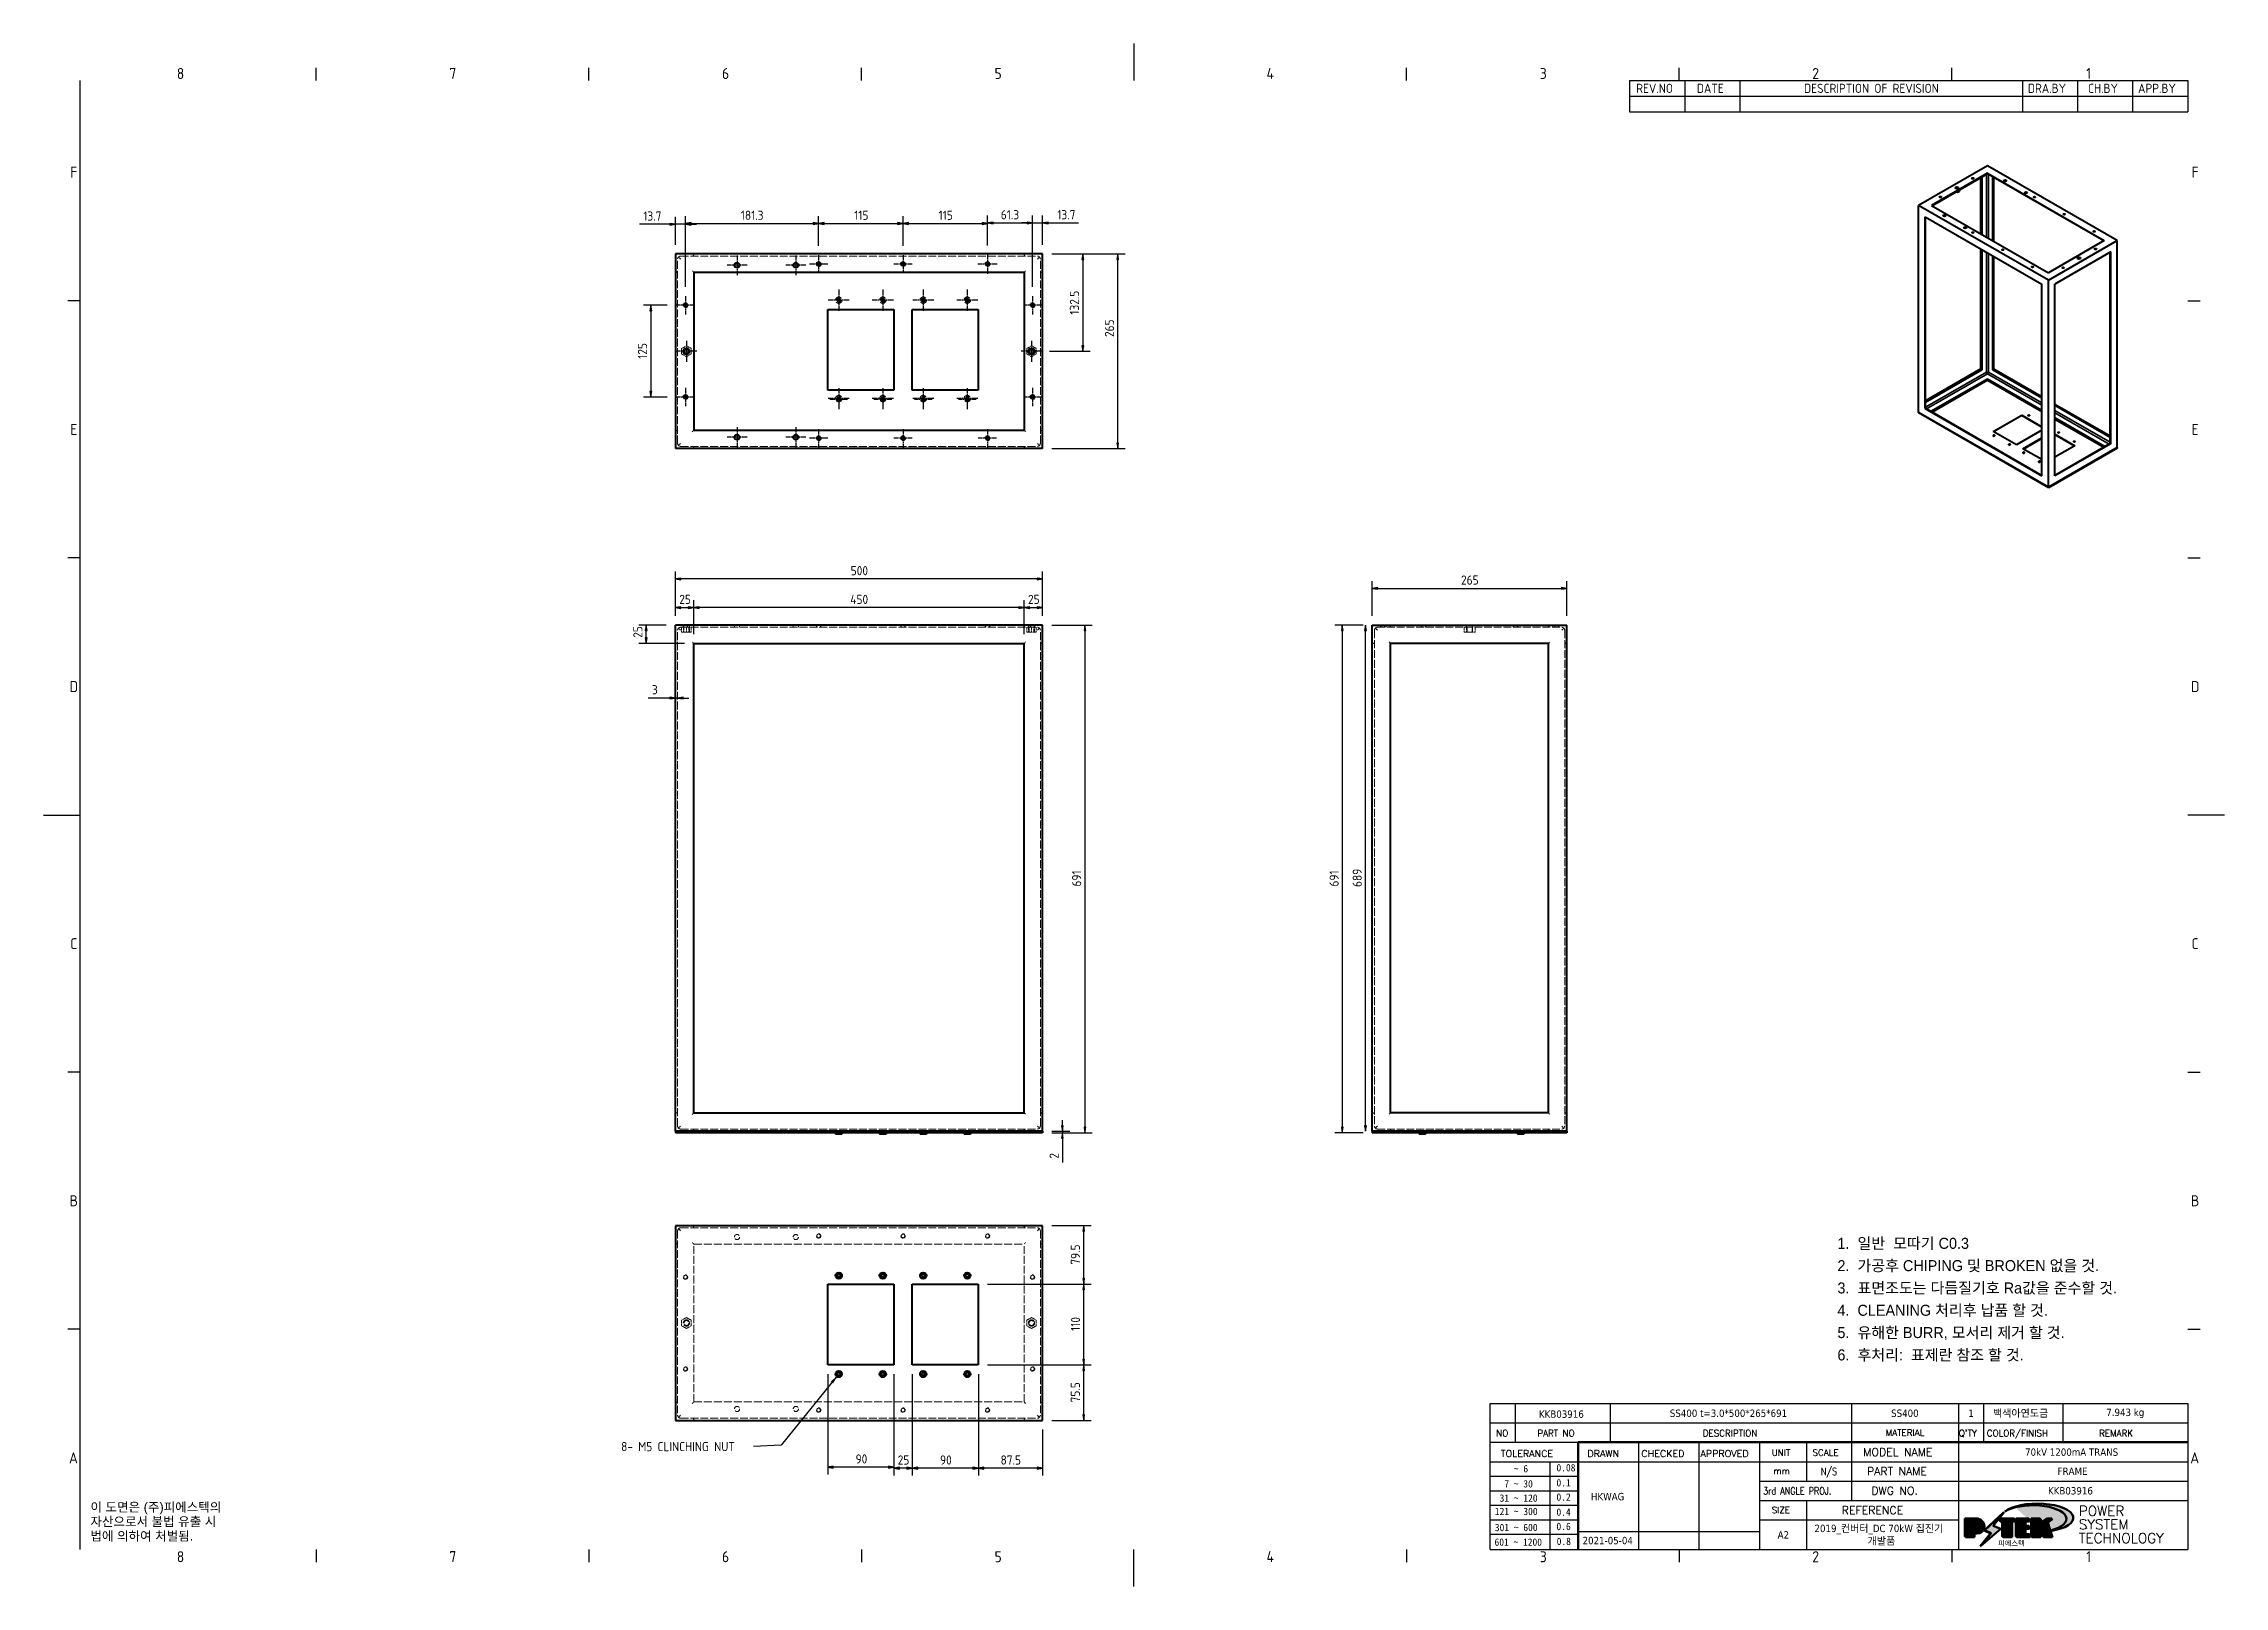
# Model space of a CAD drawing. Header units: millimetres. Extents: x 0 to 2970, y 0 to 2100.
import ezdxf
from ezdxf.enums import TextEntityAlignment as Align

# ---------------------------------------------------------------- set-up
doc = ezdxf.new("R2010")
doc.units = ezdxf.units.MM
doc.header["$LTSCALE"] = 5
doc.linetypes.add('CHAIN', pattern=[0.3543, 0.2362, -0.0295, 0.0591, -0.0295])
doc.linetypes.add('DASHED', pattern=[0.2067, 0.1654, -0.0413])
doc.layers.get('0').update_dxf_attribs({"color": 3, "lineweight": 25})
for name, color, linetype, lineweight in [('가려진 것(ISO)', 2, 'DASHED', 18), ('가시적인 것(ISO)', 3, 'Continuous', 40), ('가시적인 좁은 것(ISO)', 3, 'Continuous', 35), ('경계(ISO)', 7, 'Continuous', 25), ('기호(ISO)', 5, 'Continuous', 25), ('제목(ISO)', 5, 'Continuous', 50), ('중심 표식(ISO)', 1, 'Continuous', 25), ('치수(ISO)', 2, 'Continuous', 25), ('해치(ISO)', 7, 'Continuous', 18)]:
    doc.layers.add(name, color=color, linetype=linetype, lineweight=lineweight)
doc.styles.add('HAN_291', font='')
doc.styles.add('HAN_370', font='', dxfattribs={"width": 2})
doc.styles.add('ISO Proportional', font='arial.ttf')
doc.styles.add('ISO ProportionalPSTEK', font='isocp.shx')
doc.styles.add('RC_284', font='ROMANC.shx')
doc.styles.add('RC_287', font='ROMANC.shx')
doc.styles.add('RC_292', font='ROMANC.shx')
doc.styles.add('ROMANT_294', font='romant.shx')
doc.styles.add('문자 텍스트_PSTEK_POSCO', font='isocp.shx')
doc.styles.add('치수 텍스트_PSTEK_POSCO', font='isocp.shx')
doc.styles.add('텍스트 스타일198', font='tahoma.ttf')
doc.styles.add('텍스트 스타일333', font='ROMANC.shx', dxfattribs={"width": 0.8})
doc.styles.get('HAN_291').set_extended_font_data('GulimChe')
doc.styles.get('HAN_370').set_extended_font_data('GulimChe')
doc.dimstyles.new('치수_PSTEK_POSCO', dxfattribs={"dimscale": 5, "dimtxt": 2.5, "dimasz": 1.5, "dimexe": 2, "dimexo": 2.5, "dimgap": 1, "dimtad": 1, "dimrnd": 1e-08, "dimdsep": 46, "dimtxsty": '치수 텍스트_PSTEK_POSCO', "dimblk": 'Filled-1', "dimcen": 0.09, "dimdle": 10, "dimclrd": 7, "dimclre": 7, "dimclrt": 2, "dimadec": 1, "dimazin": 2, "dimtfac": 1, "dimtmove": 0, "dimatfit": 3, "dimfxl": 0, "dimtolj": 1, "dimlwd": -1, "dimlwe": -1, "dimarcsym": 0})
doc.dimstyles.new('치수_PSTEK_POSCO$7', dxfattribs={"dimscale": 5, "dimtxt": 2.5, "dimasz": 2.5, "dimexe": 2, "dimexo": 2.5, "dimgap": 1, "dimtad": 1, "dimrnd": 1e-08, "dimdsep": 46, "dimtxsty": '치수 텍스트_PSTEK_POSCO', "dimblk": 'Filled-1', "dimcen": 0.09, "dimdle": 10, "dimclrd": 7, "dimclre": 7, "dimclrt": 2, "dimadec": 1, "dimazin": 2, "dimtfac": 1, "dimtmove": 0, "dimatfit": 3, "dimfxl": 0, "dimtolj": 1, "dimlwd": -1, "dimlwe": -1, "dimarcsym": 0})

msp = doc.modelspace()

# ---------------------------------------------------------------- texts
at = {"layer": '기호(ISO)', "color": 2, "char_height": 12.5, "attachment_point": 4}
for s, insert, width, line_spacing_factor, style in [('{8- M5 CLINCHING NUT}', (786.554, 190.263), 175.39571, 0.4375, '치수 텍스트_PSTEK_POSCO'), ('{\\fArial|b0|i0;\\H12.5000;이 도면은 (주)피에스텍의\\P자산으로서 불법 유출 시 \\P법에 의하여 처벌됨.}', (63.775, 87.573), 196.53052, 0.944221, '문자 텍스트_PSTEK_POSCO')]:
    msp.add_mtext(s, dxfattribs=dict(at, insert=insert, width=width, line_spacing_factor=line_spacing_factor, style=style))

# ---------------------------------------------------------------- blocks, each defined once
blk = doc.blocks.new('경계 Default Border')
at = {"layer": '경계(ISO)'}
for p, q in [((74.25, 410), (74.25, 413.4)), ((148.5, 410), (148.5, 413.4)), ((222.75, 410), (222.75, 413.4)), ((371.25, 410), (371.25, 413.4)), ((445.5, 410), (445.5, 413.4)), ((519.75, 410), (519.75, 413.4)), ((10, 350), (6.6, 350)), ((584, 350), (587.4, 350)), ((10, 280), (6.6, 280)), ((584, 280), (587.4, 280)), ((10, 140), (6.6, 140)), ((584, 140), (587.4, 140)), ((10, 70), (6.6, 70)), ((584, 70), (587.4, 70)), ((74.25, 10), (74.25, 6.6)), ((148.5, 10), (148.5, 6.6)), ((222.75, 10), (222.75, 6.6)), ((371.25, 10), (371.25, 6.6)), ((445.5, 10), (445.5, 6.6)), ((519.75, 10), (519.75, 6.6))]:
    blk.add_line(p, q, dxfattribs=at)
at = {"layer": '경계(ISO)', "flags": 128}
for points in [[(297, 420), (297, 410)], [(10, 10), (10, 410)], [(0, 210), (10, 210)], [(594, 210), (584, 210)], [(297, 0), (297, 10)]]:
    blk.add_lwpolyline(points, dxfattribs=at)
at = {"layer": '경계(ISO)', "color": 2, "char_height": 3, "attachment_point": 7, "style": '문자 텍스트_PSTEK_POSCO'}
for s, insert in [('8', (36.27, 410.37)), ('7', (110.52, 410.39)), ('6', (184.77, 410.37)), ('5', (259.02, 410.37)), ('4', (333.1, 410.4)), ('3', (407.54, 410.37)), ('2', (481.75, 410.37)), ('1', (556.36, 410.4)), ('F', (7.24, 383.5)), ('F', (585.04, 383.5)), ('E', (7.24, 313.47)), ('E', (585.04, 313.47)), ('D', (7.08, 243.47)), ('D', (584.88, 243.47)), ('C', (7.24, 173.47)), ('C', (585.04, 173.47)), ('B', (7.08, 103.47)), ('B', (584.88, 103.47)), ('A', (6.91, 33.49)), ('A', (584.71, 33.49)), ('8', (36.27, 6.57)), ('7', (110.52, 6.59)), ('6', (184.77, 6.57)), ('5', (259.02, 6.57)), ('4', (333.1, 6.6)), ('3', (407.54, 6.57)), ('2', (481.75, 6.57)), ('1', (556.36, 6.6))]:
    blk.add_mtext(s, dxfattribs=dict(at, insert=insert))
blk = doc.blocks.new('제목 블록 PSTEK')
h = blk.add_hatch(color=1)
edge = h.paths.add_edge_path(flags=0)
edge.add_line((314.22, 19.61), (314.22, 17))
edge.add_line((314.22, 17), (314.35, 17))
edge.add_arc((314.35, 17.65), 0.651, 270, 360)
edge.add_line((315, 17.65), (315, 18.96))
edge.add_arc((314.35, 18.96), 0.651, 0, 90)
edge.add_line((314.35, 19.61), (314.22, 19.61))
edge = h.paths.add_edge_path()
edge.add_arc((314.98, 18.29), 1.97, 270, 450)
edge.add_line((314.98, 20.26), (311.77, 20.26))
edge.add_line((311.77, 20.26), (311.77, 15.34))
edge.add_line((311.77, 15.34), (314.22, 15.34))
edge.add_line((314.22, 15.34), (314.22, 16.32))
edge.add_line((314.22, 16.32), (314.98, 16.32))
h = blk.add_hatch(color=252)
edge = h.paths.add_edge_path()
edge.add_arc((314.98, 18.29), 1.97, 270, 406.82787)
edge.add_arc((315.16, 18.14), 1.97, -90, 53.56098, ccw=False)
edge.add_line((315.16, 16.17), (314.4, 16.17))
edge.add_line((314.4, 16.17), (314.4, 15.19))
edge.add_line((314.4, 15.19), (311.94, 15.19))
edge.add_line((311.94, 15.19), (311.94, 15.34))
edge.add_line((311.94, 15.34), (314.22, 15.34))
edge.add_line((314.22, 15.34), (314.22, 16.32))
edge.add_line((314.22, 16.32), (314.98, 16.32))
h = blk.add_hatch(color=252)
edge = h.paths.add_edge_path()
edge.add_line((314.4, 19.46), (314.53, 19.46))
edge.add_arc((314.53, 18.81), 0.651, 60.41893, 90, ccw=False)
edge.add_arc((314.35, 18.96), 0.651, 39.96992, 90)
edge.add_line((314.35, 19.61), (314.22, 19.61))
edge.add_line((314.22, 19.61), (314.22, 17))
edge.add_line((314.22, 17), (314.35, 17))
edge.add_arc((314.35, 17.65), 0.651, 270, 274.69308)
edge.add_line((314.4, 17), (314.4, 19.46))
for color, points in [(252, [(317.22, 17.06), (322.03, 21.63), (322.28, 21.94), (317.05, 16.98), (318.75, 16.19), (316, 12.72), (316.34, 13), (318.92, 16.27)]), (5, [(321.62, 17.42), (319.53, 18.25), (322.45, 22.02), (317.22, 17.06), (318.92, 16.27), (316.17, 12.8)]), (1, [(324.48, 19.61), (325.24, 19.61), (325.24, 20.26), (321.23, 20.26), (321.23, 19.61), (321.98, 19.61), (321.98, 15.34), (324.48, 15.34)]), (252, [(321.98, 19.61), (321.4, 19.61), (321.4, 19.46), (321.98, 19.46)]), (252, [(324.66, 19.46), (325.42, 19.46), (325.42, 20.11), (325.24, 20.11), (325.24, 19.61), (324.48, 19.61), (324.48, 15.34), (322.16, 15.34), (322.16, 15.19), (324.66, 15.19)]), (1, [(329.23, 20.26), (325.66, 20.26), (325.66, 15.34), (329.36, 15.34), (329.36, 15.99), (328.11, 15.99), (328.11, 17.56), (329.23, 17.56), (329.23, 18.26), (328.11, 18.26), (328.11, 19.61), (329.23, 19.61)]), (252, [(328.29, 19.46), (329.41, 19.46), (329.41, 20.11), (329.23, 20.11), (329.23, 19.61), (328.11, 19.61), (328.11, 18.26), (328.29, 18.26)]), (252, [(328.29, 17.42), (329.41, 17.42), (329.41, 18.11), (329.23, 18.11), (329.23, 17.56), (328.11, 17.56), (328.11, 15.99), (328.29, 15.99)]), (1, [(332.33, 20.26), (329.86, 20.26), (329.86, 15.34), (332.33, 15.34), (332.33, 17.43), (333.07, 15.34), (335.49, 15.34), (334.25, 19.31), (335.44, 20.26), (334.31, 20.26), (332.33, 19)]), (252, [(332.51, 20.11), (332.33, 20.11), (332.33, 19), (332.51, 19.11)]), (252, [(335.62, 20.11), (335.25, 20.11), (334.25, 19.31), (335.49, 15.34), (333.2, 15.34), (333.25, 15.19), (335.66, 15.19), (334.43, 19.16)]), (252, [(329.54, 15.85), (329.36, 15.85), (329.36, 15.34), (325.83, 15.34), (325.83, 15.19), (329.54, 15.19)]), (252, [(332.51, 16.93), (332.33, 17.43), (332.33, 15.34), (330.04, 15.34), (330.04, 15.19), (332.51, 15.19)])]:
    blk.add_hatch(color=color).paths.add_polyline_path(points)
at = {"layer": '해치(ISO)'}
h = blk.add_hatch(color=140, dxfattribs=at)
edge = h.paths.add_edge_path()
edge.add_ellipse((330.37, 20.16), major_axis=(9.1, 0), ratio=0.40699, start_angle=301.30985, end_angle=507.74369)
edge.add_ellipse((331.53, 20.46), major_axis=(-9.82, 0), ratio=0.39426, start_angle=111.51207, end_angle=334.47025, ccw=False)
edge.add_line((335.14, 16.86), (335.1, 16.99))
at = {"color": 180}
for p, q in [((182.48, 11.79), (182.48, 51.57)), ((182.48, 51.57), (372.48, 51.57)), ((189.27, 51.57), (189.27, 41.01)), ((215.22, 41.01), (215.22, 51.57)), ((280.88, 51.57), (280.88, 41.01)), ((310.09, 51.57), (310.09, 41.01)), ((316.9, 51.57), (316.9, 41.01)), ((338.46, 51.57), (338.46, 41.01)), ((372.48, 51.57), (372.48, 11.79)), ((182.48, 46.29), (372.48, 46.29)), ((182.48, 41.01), (206.45, 41.01)), ((182.48, 35.73), (206.45, 35.73)), ((198.86, 12.03), (198.86, 35.73)), ((206.45, 35.73), (372.48, 35.73)), ((222.94, 11.79), (222.94, 41.01)), ((239.43, 11.79), (239.43, 41.01)), ((255.92, 11.79), (255.92, 41.01)), ((268.69, 41.01), (268.69, 30.45)), ((280.88, 41.01), (280.88, 25.17)), ((310.09, 41.01), (310.09, 11.79)), ((182.48, 31.78), (206.45, 31.78)), ((255.92, 30.45), (372.48, 30.45)), ((182.48, 27.83), (206.45, 27.83)), ((182.48, 23.88), (206.45, 23.88)), ((255.92, 25.17), (372.48, 25.17)), ((268.69, 25.17), (268.69, 11.79)), ((182.48, 19.93), (206.45, 19.93)), ((255.92, 19.89), (310.09, 19.89)), ((182.48, 15.98), (206.45, 15.98)), ((206.45, 16.74), (255.92, 16.74)), ((182.48, 11.79), (372.48, 11.79))]:
    blk.add_line(p, q, dxfattribs=at)
at = {"color": 7, "lineweight": 50}
for p, q in [((206.45, 11.79), (206.45, 41.01)), ((206.45, 41.01), (372.48, 41.01))]:
    blk.add_line(p, q, dxfattribs=at)
at = {"color": 7}
for p, q in [((314.98, 20.26), (311.77, 20.26)), ((311.77, 20.26), (311.77, 15.34)), ((314.98, 20.26), (311.77, 20.26)), ((311.77, 20.26), (311.77, 15.34)), ((314.22, 17), (314.22, 19.61)), ((314.22, 19.61), (314.35, 19.61)), ((314.35, 19.61), (314.22, 19.61)), ((314.22, 19.61), (314.22, 17)), ((314.22, 17), (314.22, 19.61)), ((314.22, 19.61), (314.35, 19.61)), ((314.4, 19.46), (314.53, 19.46)), ((314.4, 17), (314.4, 19.46)), ((315, 18.96), (315, 17.65)), ((315, 18.96), (315, 17.65)), ((322.28, 21.94), (317.05, 16.98)), ((322.45, 22.02), (317.22, 17.06)), ((317.22, 17.06), (322.03, 21.63)), ((319.53, 18.25), (322.45, 22.02)), ((321.62, 17.42), (319.53, 18.25)), ((325.24, 20.26), (321.23, 20.26)), ((321.23, 20.26), (321.23, 19.61)), ((325.24, 20.26), (321.23, 20.26)), ((321.23, 20.26), (321.23, 19.61)), ((321.23, 19.61), (321.98, 19.61)), ((321.23, 19.61), (321.98, 19.61)), ((321.4, 19.61), (321.4, 19.46)), ((321.98, 19.61), (321.4, 19.61)), ((321.4, 19.46), (321.98, 19.46)), ((321.98, 19.61), (321.98, 15.34)), ((321.98, 19.46), (321.98, 19.61)), ((321.98, 19.61), (321.98, 15.34)), ((322.03, 21.63), (322.28, 21.94)), ((324.48, 19.61), (325.24, 19.61)), ((324.48, 15.34), (324.48, 19.61)), ((325.24, 19.61), (324.48, 19.61)), ((324.48, 19.61), (324.48, 15.34)), ((324.48, 19.61), (325.24, 19.61)), ((324.48, 15.34), (324.48, 19.61)), ((324.66, 19.46), (325.42, 19.46)), ((324.66, 15.19), (324.66, 19.46)), ((325.24, 19.61), (325.24, 20.26)), ((325.24, 19.61), (325.24, 20.26)), ((325.42, 20.11), (325.24, 20.11)), ((325.24, 20.11), (325.24, 19.61)), ((325.42, 19.46), (325.42, 20.11)), ((329.23, 20.26), (325.66, 20.26)), ((325.66, 20.26), (325.66, 15.34)), ((325.66, 20.26), (325.66, 15.34)), ((329.23, 20.26), (325.66, 20.26)), ((328.11, 18.26), (328.11, 19.61)), ((328.11, 19.61), (329.23, 19.61)), ((329.23, 19.61), (328.11, 19.61)), ((328.11, 19.61), (328.11, 18.26)), ((328.11, 18.26), (328.11, 19.61)), ((328.11, 19.61), (329.23, 19.61)), ((329.23, 18.26), (328.11, 18.26)), ((328.11, 18.26), (328.29, 18.26)), ((329.23, 18.26), (328.11, 18.26)), ((328.29, 18.26), (328.29, 19.46)), ((328.29, 19.46), (329.41, 19.46)), ((329.23, 19.61), (329.23, 20.26)), ((329.23, 19.61), (329.23, 20.26)), ((329.41, 20.11), (329.23, 20.11)), ((329.23, 20.11), (329.23, 19.61)), ((329.23, 17.56), (329.23, 18.26)), ((329.23, 17.56), (329.23, 18.26)), ((329.41, 18.11), (329.23, 18.11)), ((329.23, 18.11), (329.23, 17.56)), ((329.41, 19.46), (329.41, 20.11)), ((329.41, 17.42), (329.41, 18.11)), ((332.33, 20.26), (329.86, 20.26)), ((329.86, 20.26), (329.86, 15.34)), ((329.86, 20.26), (329.86, 15.34)), ((332.33, 20.26), (329.86, 20.26)), ((334.31, 20.26), (332.33, 19)), ((332.33, 19), (332.33, 20.26)), ((334.31, 20.26), (332.33, 19)), ((332.33, 19), (332.33, 20.26)), ((332.51, 20.11), (332.33, 20.11)), ((332.33, 20.11), (332.33, 19)), ((332.33, 19), (332.51, 19.11)), ((332.51, 19.11), (332.51, 20.11)), ((334.25, 19.31), (335.44, 20.26)), ((334.25, 19.31), (335.44, 20.26)), ((335.25, 20.11), (334.25, 19.31)), ((335.49, 15.34), (334.25, 19.31)), ((334.25, 19.31), (335.49, 15.34)), ((335.49, 15.34), (334.25, 19.31)), ((335.44, 20.26), (334.31, 20.26)), ((335.44, 20.26), (334.31, 20.26)), ((334.43, 19.16), (335.62, 20.11)), ((335.66, 15.19), (334.43, 19.16)), ((335.62, 20.11), (335.25, 20.11)), ((311.77, 15.34), (314.22, 15.34)), ((311.77, 15.34), (314.22, 15.34)), ((314.22, 15.34), (311.94, 15.34)), ((311.94, 15.34), (311.94, 15.19)), ((311.94, 15.19), (314.4, 15.19)), ((314.35, 17), (314.22, 17)), ((314.22, 17), (314.35, 17)), ((314.35, 17), (314.22, 17)), ((314.22, 16.32), (314.98, 16.32)), ((314.22, 15.34), (314.22, 16.32)), ((314.98, 16.32), (314.22, 16.32)), ((314.22, 16.32), (314.22, 15.34)), ((314.22, 16.32), (314.98, 16.32)), ((314.22, 15.34), (314.22, 16.32)), ((314.4, 16.17), (315.16, 16.17)), ((314.4, 15.19), (314.4, 16.17)), ((318.75, 16.19), (316, 12.72)), ((316, 12.72), (316.34, 13)), ((316.17, 12.8), (321.62, 17.42)), ((318.92, 16.27), (316.17, 12.8)), ((316.34, 13), (318.92, 16.27)), ((317.05, 16.98), (318.75, 16.19)), ((318.92, 16.27), (317.22, 17.06)), ((317.22, 17.06), (318.92, 16.27)), ((321.98, 15.34), (324.48, 15.34)), ((321.98, 15.34), (324.48, 15.34)), ((324.48, 15.34), (322.16, 15.34)), ((322.16, 15.34), (322.16, 15.19)), ((322.16, 15.19), (324.66, 15.19)), ((325.66, 15.34), (329.36, 15.34)), ((325.66, 15.34), (329.36, 15.34)), ((329.36, 15.34), (325.83, 15.34)), ((325.83, 15.34), (325.83, 15.19)), ((325.83, 15.19), (329.54, 15.19)), ((328.11, 17.56), (329.23, 17.56)), ((328.11, 15.99), (328.11, 17.56)), ((329.23, 17.56), (328.11, 17.56)), ((328.11, 17.56), (328.11, 15.99)), ((328.11, 17.56), (329.23, 17.56)), ((328.11, 15.99), (328.11, 17.56)), ((329.36, 15.99), (328.11, 15.99)), ((328.11, 15.99), (328.29, 15.99)), ((329.36, 15.99), (328.11, 15.99)), ((328.29, 15.99), (328.29, 17.42)), ((328.29, 17.42), (329.41, 17.42)), ((329.36, 15.34), (329.36, 15.99)), ((329.36, 15.34), (329.36, 15.99)), ((329.54, 15.85), (329.36, 15.85)), ((329.36, 15.85), (329.36, 15.34)), ((329.54, 15.19), (329.54, 15.85)), ((329.86, 15.34), (332.33, 15.34)), ((329.86, 15.34), (332.33, 15.34)), ((332.33, 15.34), (330.04, 15.34)), ((330.04, 15.34), (330.04, 15.19)), ((330.04, 15.19), (332.51, 15.19)), ((332.33, 17.43), (333.07, 15.34)), ((332.33, 15.34), (332.33, 17.43)), ((332.51, 16.93), (332.33, 17.43)), ((332.33, 17.43), (332.33, 15.34)), ((332.33, 17.43), (333.07, 15.34)), ((332.33, 15.34), (332.33, 17.43)), ((332.51, 15.19), (332.51, 16.93)), ((333.07, 15.34), (335.49, 15.34)), ((333.07, 15.34), (335.49, 15.34)), ((335.49, 15.34), (333.2, 15.34)), ((333.2, 15.34), (333.25, 15.19)), ((333.25, 15.19), (335.66, 15.19)), ((345.04, 17.5), (344.99, 17.69))]:
    blk.add_line(p, q, dxfattribs=at)
at = {"color": 1}
for p, q in [((314.98, 20.26), (311.77, 20.26)), ((311.77, 20.26), (311.77, 15.34)), ((314.22, 17), (314.22, 19.61)), ((314.22, 19.61), (314.35, 19.61)), ((315, 18.96), (315, 17.65)), ((325.24, 20.26), (321.23, 20.26)), ((321.23, 20.26), (321.23, 19.61)), ((321.23, 19.61), (321.98, 19.61)), ((321.98, 19.61), (321.98, 15.34)), ((324.48, 19.61), (325.24, 19.61)), ((324.48, 15.34), (324.48, 19.61)), ((325.24, 19.61), (325.24, 20.26)), ((329.23, 20.26), (325.66, 20.26)), ((325.66, 20.26), (325.66, 15.34)), ((328.11, 18.26), (328.11, 19.61)), ((328.11, 19.61), (329.23, 19.61)), ((329.23, 18.26), (328.11, 18.26)), ((329.23, 19.61), (329.23, 20.26)), ((329.23, 17.56), (329.23, 18.26)), ((332.33, 20.26), (329.86, 20.26)), ((329.86, 20.26), (329.86, 15.34)), ((334.31, 20.26), (332.33, 19)), ((332.33, 19), (332.33, 20.26)), ((334.25, 19.31), (335.44, 20.26)), ((335.49, 15.34), (334.25, 19.31)), ((335.44, 20.26), (334.31, 20.26)), ((311.77, 15.34), (314.22, 15.34)), ((314.35, 17), (314.22, 17)), ((314.22, 16.32), (314.98, 16.32)), ((314.22, 15.34), (314.22, 16.32)), ((321.98, 15.34), (324.48, 15.34)), ((325.66, 15.34), (329.36, 15.34)), ((328.11, 17.56), (329.23, 17.56)), ((328.11, 15.99), (328.11, 17.56)), ((329.36, 15.99), (328.11, 15.99)), ((329.36, 15.34), (329.36, 15.99)), ((329.86, 15.34), (332.33, 15.34)), ((332.33, 17.43), (333.07, 15.34)), ((332.33, 15.34), (332.33, 17.43)), ((333.07, 15.34), (335.49, 15.34))]:
    blk.add_line(p, q, dxfattribs=at)
at = {"color": 5}
for p, q in [((322.45, 22.02), (317.22, 17.06)), ((319.53, 18.25), (322.45, 22.02)), ((321.62, 17.42), (319.53, 18.25)), ((316.17, 12.8), (321.62, 17.42)), ((318.92, 16.27), (316.17, 12.8)), ((317.22, 17.06), (318.92, 16.27))]:
    blk.add_line(p, q, dxfattribs=at)
at = {"color": 7}
for centre, radius, start, end in [((314.35, 18.96), 0.651, 0, 90), ((314.35, 18.96), 0.651, 39.96992, 90), ((314.35, 18.96), 0.651, 0, 90), ((314.53, 18.81), 0.651, 60.41893, 90), ((314.98, 18.29), 1.97, 270, 90), ((314.98, 18.29), 1.97, 270, 90), ((314.98, 18.29), 1.97, 270, 46.82787), ((315.16, 18.14), 1.97, 270, 53.56098), ((314.35, 17.65), 0.651, 270, 0), ((314.35, 17.65), 0.651, 270, 0), ((314.35, 17.65), 0.651, 270, 274.69308)]:
    blk.add_arc(centre, radius, start, end, dxfattribs=at)
at = {"color": 1}
for centre, radius, start, end in [((314.35, 18.96), 0.651, 0, 90), ((314.98, 18.29), 1.97, 270, 90), ((314.35, 17.65), 0.651, 270, 0)]:
    blk.add_arc(centre, radius, start, end, dxfattribs=at)
at = {"layer": '제목(ISO)', "lineweight": 18}
blk.add_line((182.48, 35.73), (182.48, 11.79), dxfattribs=at)
at = {"layer": '제목(ISO)'}
for p, q in [((314.98, 20.26), (311.77, 20.26)), ((311.77, 20.26), (311.77, 15.34)), ((314.22, 17), (314.22, 19.61)), ((314.22, 19.61), (314.35, 19.61)), ((314.35, 19.61), (314.22, 19.61)), ((314.22, 19.61), (314.22, 17)), ((314.4, 19.46), (314.53, 19.46)), ((314.4, 17), (314.4, 19.46)), ((315, 18.96), (315, 17.65)), ((322.28, 21.94), (317.05, 16.98)), ((322.45, 22.02), (317.22, 17.06)), ((317.22, 17.06), (322.03, 21.63)), ((319.53, 18.25), (322.45, 22.02)), ((321.62, 17.42), (319.53, 18.25)), ((325.24, 20.26), (321.23, 20.26)), ((321.23, 20.26), (321.23, 19.61)), ((321.23, 19.61), (321.98, 19.61)), ((321.98, 19.61), (321.4, 19.61)), ((321.4, 19.61), (321.4, 19.46)), ((321.4, 19.46), (321.98, 19.46)), ((321.98, 19.61), (321.98, 15.34)), ((321.98, 19.46), (321.98, 19.61)), ((322.03, 21.63), (322.28, 21.94)), ((324.48, 19.61), (325.24, 19.61)), ((324.48, 15.34), (324.48, 19.61)), ((325.24, 19.61), (324.48, 19.61)), ((324.48, 19.61), (324.48, 15.34)), ((324.66, 19.46), (325.42, 19.46)), ((324.66, 15.19), (324.66, 19.46)), ((325.24, 19.61), (325.24, 20.26)), ((325.42, 20.11), (325.24, 20.11)), ((325.24, 20.11), (325.24, 19.61)), ((325.42, 19.46), (325.42, 20.11)), ((329.23, 20.26), (325.66, 20.26)), ((325.66, 20.26), (325.66, 15.34)), ((328.11, 18.26), (328.11, 19.61)), ((328.11, 19.61), (329.23, 19.61)), ((329.23, 19.61), (328.11, 19.61)), ((328.11, 19.61), (328.11, 18.26)), ((329.23, 18.26), (328.11, 18.26)), ((328.11, 18.26), (328.29, 18.26)), ((328.29, 19.46), (329.41, 19.46)), ((328.29, 18.26), (328.29, 19.46)), ((329.23, 19.61), (329.23, 20.26)), ((329.41, 20.11), (329.23, 20.11)), ((329.23, 20.11), (329.23, 19.61)), ((329.23, 17.56), (329.23, 18.26)), ((329.41, 18.11), (329.23, 18.11)), ((329.23, 18.11), (329.23, 17.56)), ((329.41, 19.46), (329.41, 20.11)), ((329.41, 17.42), (329.41, 18.11)), ((332.33, 20.26), (329.86, 20.26)), ((329.86, 20.26), (329.86, 15.34)), ((334.31, 20.26), (332.33, 19)), ((332.33, 19), (332.33, 20.26)), ((332.51, 20.11), (332.33, 20.11)), ((332.33, 20.11), (332.33, 19)), ((332.33, 19), (332.51, 19.11)), ((332.51, 19.11), (332.51, 20.11)), ((334.25, 19.31), (335.44, 20.26)), ((335.25, 20.11), (334.25, 19.31)), ((335.49, 15.34), (334.25, 19.31)), ((334.25, 19.31), (335.49, 15.34)), ((335.44, 20.26), (334.31, 20.26)), ((334.43, 19.16), (335.62, 20.11)), ((335.66, 15.19), (334.43, 19.16)), ((335.62, 20.11), (335.25, 20.11)), ((311.77, 15.34), (314.22, 15.34)), ((314.22, 15.34), (311.94, 15.34)), ((311.94, 15.34), (311.94, 15.19)), ((311.94, 15.19), (314.4, 15.19)), ((314.35, 17), (314.22, 17)), ((314.22, 17), (314.35, 17)), ((314.22, 15.34), (314.22, 16.32)), ((314.22, 16.32), (314.98, 16.32)), ((314.98, 16.32), (314.22, 16.32)), ((314.22, 16.32), (314.22, 15.34)), ((314.4, 15.19), (314.4, 16.17)), ((314.4, 16.17), (315.16, 16.17)), ((318.75, 16.19), (316, 12.72)), ((316, 12.72), (316.34, 13)), ((316.17, 12.8), (321.62, 17.42)), ((318.92, 16.27), (316.17, 12.8)), ((316.34, 13), (318.92, 16.27)), ((317.05, 16.98), (318.75, 16.19)), ((317.22, 17.06), (318.92, 16.27)), ((318.92, 16.27), (317.22, 17.06)), ((321.98, 15.34), (324.48, 15.34)), ((324.48, 15.34), (322.16, 15.34)), ((322.16, 15.34), (322.16, 15.19)), ((322.16, 15.19), (324.66, 15.19)), ((325.66, 15.34), (329.36, 15.34)), ((329.36, 15.34), (325.83, 15.34)), ((325.83, 15.34), (325.83, 15.19)), ((325.83, 15.19), (329.54, 15.19)), ((328.11, 15.99), (328.11, 17.56)), ((328.11, 17.56), (329.23, 17.56)), ((329.23, 17.56), (328.11, 17.56)), ((328.11, 17.56), (328.11, 15.99)), ((329.36, 15.99), (328.11, 15.99)), ((328.11, 15.99), (328.29, 15.99)), ((328.29, 17.42), (329.41, 17.42)), ((328.29, 15.99), (328.29, 17.42)), ((329.36, 15.34), (329.36, 15.99)), ((329.54, 15.85), (329.36, 15.85)), ((329.36, 15.85), (329.36, 15.34)), ((329.54, 15.19), (329.54, 15.85)), ((329.86, 15.34), (332.33, 15.34)), ((332.33, 15.34), (330.04, 15.34)), ((330.04, 15.34), (330.04, 15.19)), ((330.04, 15.19), (332.51, 15.19)), ((332.33, 15.34), (332.33, 17.43)), ((332.33, 17.43), (333.07, 15.34)), ((332.51, 16.93), (332.33, 17.43)), ((332.33, 17.43), (332.33, 15.34)), ((332.51, 15.19), (332.51, 16.93)), ((333.07, 15.34), (335.49, 15.34)), ((335.49, 15.34), (333.2, 15.34)), ((333.2, 15.34), (333.25, 15.19)), ((333.25, 15.19), (335.66, 15.19))]:
    blk.add_line(p, q, dxfattribs=at)
at = {"layer": '제목(ISO)', "color": 4}
blk.add_line((335.14, 16.86), (335.1, 16.99), dxfattribs=at)
at = {"layer": '제목(ISO)'}
for centre, radius, start, end in [((314.35, 18.96), 0.651, 0, 90), ((314.35, 18.96), 0.651, 39.96992, 90), ((314.53, 18.81), 0.651, 60.41893, 90), ((314.98, 18.29), 1.97, 46.82787, 90), ((314.98, 18.29), 1.97, 270, 46.82787), ((314.98, 18.29), 1.97, 270, 46.82787), ((315.16, 18.14), 1.97, 270, 53.56098), ((314.35, 17.65), 0.651, 270, 0), ((314.35, 17.65), 0.651, 270, 274.69308)]:
    blk.add_arc(centre, radius, start, end, dxfattribs=at)
at = {"layer": '제목(ISO)', "color": 4}
for centre, major_axis, ratio, start_param, end_param in [((331.53, 20.46), (9.82, 0), 0.39426, 5.087845, 8.9792), ((330.37, 20.16), (9.1, 0), 0.40699, 5.258849, 8.861799)]:
    blk.add_ellipse(centre, major_axis=major_axis, ratio=ratio, start_param=start_param, end_param=end_param, dxfattribs=at)
at = {"color": 2}
for s, height, style, p in [('NO', 1.742, 'RC_284', (184.14, 42.62)), ('PART NO', 1.742, 'RC_284', (195.34, 42.62)), ('DESCRIPTION', 1.7424, 'RC_284', (240.4, 42.62)), ("Q'TY", 1.742, 'RC_284', (310.14, 42.62)), ('COLOR/FINISH', 1.7424, 'RC_284', (317.77, 42.62)), ('REMARK', 1.742, 'RC_284', (348.35, 42.62)), (' TOLERANCE', 1.9, 'RC_287', (184.09, 37.01)), ('DRAWN', 1.9, 'RC_287', (208.98, 37.01)), ('CHECKED', 1.9, 'RC_287', (223.69, 37.01)), ('APPROVED', 1.9, 'RC_287', (239.78, 37.01)), ('UNIT', 1.742, 'RC_284', (259.17, 37.34)), ('SCALE', 1.742, 'RC_284', (270.29, 37.34)), ('MODEL NAME', 2.178, 'RC_292', (284.1, 37.25)), ('  7 ~ 30', 2, 'HAN_291', (183.77, 28.71)), ('    ~ 6', 2, 'HAN_291', (183.77, 32.82)), ('0.08', 2, 'HAN_291', (200.55, 33.1)), ('0.1', 2, 'HAN_291', (200.55, 28.99)), ('mm', 1.742, 'RC_284', (259.65, 32.35)), ('PART NAME', 2.178, 'RC_292', (285.14, 32.03)), (' 31 ~ 120', 2, 'HAN_291', (183.77, 24.83)), ('0.2', 2, 'HAN_291', (200.55, 25.11)), (' DWG NO.', 2.178, 'RC_292', (284.81, 26.75)), ('301 ~ 600', 2, 'HAN_291', (183.77, 16.83)), ('121 ~ 300', 2, 'HAN_291', (183.77, 21.21)), ('0.4', 2, 'HAN_291', (200.55, 21)), ('0.6', 2, 'HAN_291', (200.55, 17.12)), ('SIZE', 1.742, 'RC_284', (259.17, 21.69)), ('REFERENCE', 2.178, 'RC_292', (278.27, 21.43)), ('601 ~ 1200', 2, 'HAN_291', (183.68, 12.85)), ('0.8', 2, 'HAN_291', (200.61, 13.06))]:
    blk.add_text(s, height=height, dxfattribs=dict(at, style=style)).set_placement(p)
at = {"color": 2, "style": 'RC_284'}
blk.add_text('MATERIAL', height=1.742, dxfattribs=at).set_placement((295.48, 43.65), align=Align.MIDDLE_CENTER)
at = {"color": 7, "style": '텍스트 스타일333', "width": 0.8}
blk.add_text('N/S', height=2, dxfattribs=at).set_placement((274.78, 33.09), align=Align.MIDDLE_CENTER)
at = {"color": 2, "style": '텍스트 스타일333', "width": 0.8}
blk.add_text('3rd ANGLE PROJ.', height=2, dxfattribs=at).set_placement((256.84, 26.76))
at = {"color": 7, "style": 'ROMANT_294'}
for s, p in [('POWER', (342.83, 20.97)), ('SYSTEM', (342.83, 17.33)), ('TECHNOLOGY', (342.83, 13.57))]:
    blk.add_text(s, height=2.7, dxfattribs=at).set_placement(p)
at = {"color": 7, "insert": (320.85, 14.21), "char_height": 1.4, "attachment_point": 1, "line_spacing_factor": 0.332, "style": 'HAN_370'}
blk.add_mtext('\\fHY견고딕|b0|i0;\\H1.4000;피에스텍', dxfattribs=at)
at = {"layer": '제목(ISO)', "color": 7, "style": '텍스트 스타일198'}
for tag, p in [('부품_번호_001', (195.78, 47.68)), ('설명_001', (231.42, 47.92)), ('재질_001', (291.7, 47.93)), ("3._Q'TY_001", (312.71, 47.92)), ('4._COLOR_001', (319.44, 47.95)), ('질량\\P3;_001', (350.29, 48.16)), ('1._MODEL_NAME_001', (328.19, 37.34)), ('제목_001', (337.05, 32.12)), ('설계자_001', (209.94, 25.23)), ('부품_번호_001', (334.44, 26.81)), ('프로젝트_001', (270.83, 16.57)), ('작성_날짜_001', (207.65, 13.27)), ('시트_크기_001', (260.79, 14.82)), ('프로젝트_002', (285.29, 13.15))]:
    blk.add_attdef(tag, p, '', height=2, dxfattribs=at)
for tag, p in [('점검자', (231.18, 26.23)), ('엔지니어링_승인자', (247.67, 26.23)), ('점검_날짜', (231.18, 14.27)), ('엔지니어링_승인_날짜', (247.67, 14.27))]:
    blk.add_attdef(tag, text='', height=2, dxfattribs=at).set_placement(p, align=Align.MIDDLE_CENTER)
blk = doc.blocks.new('리비전 내역')
at = {"layer": '기호(ISO)'}
for p, q in [((432, 410), (584, 410)), ((432, 410), (432, 405.72)), ((447, 410), (447, 405.72)), ((462, 410), (462, 405.72)), ((539, 410), (539, 405.72)), ((554, 410), (554, 405.72)), ((569, 410), (569, 405.72)), ((584, 410), (584, 405.72)), ((432, 405.72), (584, 405.72)), ((432, 405.72), (432, 401.44)), ((447, 405.72), (447, 401.44)), ((462, 405.72), (462, 401.44)), ((539, 405.72), (539, 401.44)), ((554, 405.72), (554, 401.44)), ((569, 405.72), (569, 401.44)), ((584, 405.72), (584, 401.44)), ((432, 401.44), (584, 401.44))]:
    blk.add_line(p, q, dxfattribs=at)
at = {"layer": '기호(ISO)', "color": 2, "char_height": 2.5, "attachment_point": 7, "style": 'ISO ProportionalPSTEK'}
for s, insert in [('REV.NO', (433.79, 406.58)), ('DATE', (450.31, 406.58)), ('DESCRIPTION OF REVISION', (479.51, 406.58)), ('DRA.BY', (540.48, 406.58)), ('CH.BY', (556.86, 406.58)), ('APP.BY', (570.48, 406.58))]:
    blk.add_mtext(s, dxfattribs=dict(at, insert=insert))
blk = doc.blocks.new('Filled-1')
at = {"color": 0}
for p, q in [((0, 0), (-1, 0.17)), ((-1, 0.17), (-1, -0.17)), ((-1, 0), (0, 0)), ((-1, -0.17), (0, 0))]:
    blk.add_line(p, q, dxfattribs=at)
at = {"color": 0, "flags": 128}
blk.add_lwpolyline([(-1, -0.17), (0, 0)], dxfattribs=at)
at = {"color": 0}
blk.add_solid([(-1, -0.17), (0, 0), (-1, 0.17), (-1, -0.17)], dxfattribs=at)
blk = doc.blocks.new('*D22')
at = {"layer": 'Defpoints', "color": 0}
for p in [(1055.5, 1855.1), (1055.5, 1812.3), (874.2, 1756.3)]:
    blk.add_point(p, dxfattribs=at)
at = {"layer": '치수(ISO)', "color": 7}
for p, q in [((874.2, 1768.8), (874.2, 1865.1)), ((881.7, 1855.1), (1048, 1855.1)), ((1055.5, 1824.8), (1055.5, 1865.1))]:
    blk.add_line(p, q, dxfattribs=at)
at = {"layer": '치수(ISO)', "color": 7, "xscale": 7.5, "yscale": 7.5, "zscale": 7.5, "rotation": 180}
blk.add_blockref('Filled-1', (874.2, 1855.1), dxfattribs=at)
at = {"layer": '치수(ISO)', "color": 7, "xscale": 7.5, "yscale": 7.5, "zscale": 7.5}
blk.add_blockref('Filled-1', (1055.5, 1855.1), dxfattribs=at)
at = {"layer": '치수(ISO)', "color": 2, "insert": (949.5, 1866.4), "char_height": 12.5, "attachment_point": 4, "style": '치수 텍스트_PSTEK_POSCO'}
blk.add_mtext('\\A1;181.3', dxfattribs=at)
blk = doc.blocks.new('*D23')
at = {"layer": 'Defpoints', "color": 0}
for p in [(1170.5, 1855.1), (1055.5, 1812.3), (1170.5, 1812.3)]:
    blk.add_point(p, dxfattribs=at)
at = {"layer": '치수(ISO)', "color": 7}
for p, q in [((1055.5, 1824.8), (1055.5, 1865.1)), ((1063, 1855.1), (1163, 1855.1)), ((1170.5, 1824.8), (1170.5, 1865.1))]:
    blk.add_line(p, q, dxfattribs=at)
at = {"layer": '치수(ISO)', "color": 7, "xscale": 7.5, "yscale": 7.5, "zscale": 7.5, "rotation": 180}
blk.add_blockref('Filled-1', (1055.5, 1855.1), dxfattribs=at)
at = {"layer": '치수(ISO)', "color": 7, "xscale": 7.5, "yscale": 7.5, "zscale": 7.5}
blk.add_blockref('Filled-1', (1170.5, 1855.1), dxfattribs=at)
at = {"layer": '치수(ISO)', "color": 2, "insert": (1103.9, 1866.4), "char_height": 12.5, "attachment_point": 4, "style": '치수 텍스트_PSTEK_POSCO'}
blk.add_mtext('\\A1;115', dxfattribs=at)
blk = doc.blocks.new('*D24')
at = {"layer": 'Defpoints', "color": 0}
for p in [(1285.5, 1855.1), (1170.5, 1812.3), (1285.5, 1812.8)]:
    blk.add_point(p, dxfattribs=at)
at = {"layer": '치수(ISO)', "color": 7}
for p, q in [((1170.5, 1824.8), (1170.5, 1865.1)), ((1178, 1855.1), (1278, 1855.1)), ((1285.5, 1825.3), (1285.5, 1865.1))]:
    blk.add_line(p, q, dxfattribs=at)
at = {"layer": '치수(ISO)', "color": 7, "xscale": 7.5, "yscale": 7.5, "zscale": 7.5, "rotation": 180}
blk.add_blockref('Filled-1', (1170.5, 1855.1), dxfattribs=at)
at = {"layer": '치수(ISO)', "color": 7, "xscale": 7.5, "yscale": 7.5, "zscale": 7.5}
blk.add_blockref('Filled-1', (1285.5, 1855.1), dxfattribs=at)
at = {"layer": '치수(ISO)', "color": 2, "insert": (1218.9, 1866.4), "char_height": 12.5, "attachment_point": 4, "style": '치수 텍스트_PSTEK_POSCO'}
blk.add_mtext('\\A1;115', dxfattribs=at)
blk = doc.blocks.new('*D25')
at = {"layer": 'Defpoints', "color": 0}
for p in [(1346.8, 1855.9), (1285.5, 1812.8), (1346.8, 1756.3)]:
    blk.add_point(p, dxfattribs=at)
at = {"layer": '치수(ISO)', "color": 7}
for p, q in [((1285.5, 1825.3), (1285.5, 1865.9)), ((1293, 1855.9), (1339.3, 1855.9)), ((1346.8, 1768.8), (1346.8, 1865.9))]:
    blk.add_line(p, q, dxfattribs=at)
at = {"layer": '치수(ISO)', "color": 7, "xscale": 7.5, "yscale": 7.5, "zscale": 7.5, "rotation": 180}
blk.add_blockref('Filled-1', (1285.5, 1855.9), dxfattribs=at)
at = {"layer": '치수(ISO)', "color": 7, "xscale": 7.5, "yscale": 7.5, "zscale": 7.5}
blk.add_blockref('Filled-1', (1346.8, 1855.9), dxfattribs=at)
at = {"layer": '치수(ISO)', "color": 2, "insert": (1303.6, 1867.1), "char_height": 12.5, "attachment_point": 4, "style": '치수 텍스트_PSTEK_POSCO'}
blk.add_mtext('\\A1;61.3', dxfattribs=at)
blk = doc.blocks.new('*D26')
at = {"layer": 'Defpoints', "color": 0}
for p in [(860.5, 1308.5), (885.5, 1332.3), (885.5, 1283.5)]:
    blk.add_point(p, dxfattribs=at)
at = {"layer": '치수(ISO)', "color": 7}
for p, q in [((860.5, 1321), (860.5, 1342.3)), ((885.5, 1296), (885.5, 1342.3)), ((868, 1332.3), (878, 1332.3))]:
    blk.add_line(p, q, dxfattribs=at)
at = {"layer": '치수(ISO)', "color": 7, "xscale": 7.5, "yscale": 7.5, "zscale": 7.5, "rotation": 180}
blk.add_blockref('Filled-1', (860.5, 1332.3), dxfattribs=at)
at = {"layer": '치수(ISO)', "color": 7, "xscale": 7.5, "yscale": 7.5, "zscale": 7.5}
blk.add_blockref('Filled-1', (885.5, 1332.3), dxfattribs=at)
at = {"layer": '치수(ISO)', "color": 2, "insert": (865.7, 1343.5), "char_height": 12.5, "attachment_point": 4, "style": '치수 텍스트_PSTEK_POSCO'}
blk.add_mtext('\\A1;25', dxfattribs=at)
blk = doc.blocks.new('*D27')
at = {"layer": 'Defpoints', "color": 0}
for p in [(1360.5, 1332.3), (1360.5, 1308.5), (1335.5, 1283.5)]:
    blk.add_point(p, dxfattribs=at)
at = {"layer": '치수(ISO)', "color": 7}
for p, q in [((1335.5, 1296), (1335.5, 1342.3)), ((1360.5, 1321), (1360.5, 1342.3)), ((1343, 1332.3), (1353, 1332.3))]:
    blk.add_line(p, q, dxfattribs=at)
at = {"layer": '치수(ISO)', "color": 7, "xscale": 7.5, "yscale": 7.5, "zscale": 7.5, "rotation": 180}
blk.add_blockref('Filled-1', (1335.5, 1332.3), dxfattribs=at)
at = {"layer": '치수(ISO)', "color": 7, "xscale": 7.5, "yscale": 7.5, "zscale": 7.5}
blk.add_blockref('Filled-1', (1360.5, 1332.3), dxfattribs=at)
at = {"layer": '치수(ISO)', "color": 2, "insert": (1340.7, 1343.5), "char_height": 12.5, "attachment_point": 4, "style": '치수 텍스트_PSTEK_POSCO'}
blk.add_mtext('\\A1;25', dxfattribs=at)
blk = doc.blocks.new('*D28')
at = {"layer": 'Defpoints', "color": 0}
for p in [(1273, 301.5), (1416.5, 301.5), (1360.5, 226)]:
    blk.add_point(p, dxfattribs=at)
at = {"layer": '치수(ISO)', "color": 7}
for p, q in [((1285.5, 301.5), (1426.5, 301.5)), ((1416.5, 233.5), (1416.5, 294)), ((1373, 226), (1426.5, 226))]:
    blk.add_line(p, q, dxfattribs=at)
at = {"layer": '치수(ISO)', "color": 7, "xscale": 7.5, "yscale": 7.5, "zscale": 7.5}
for p, rotation in [((1416.5, 301.5), 90), ((1416.5, 226), 270)]:
    blk.add_blockref('Filled-1', p, dxfattribs=dict(at, rotation=rotation))
at = {"layer": '치수(ISO)', "color": 2, "insert": (1405.2, 250.4), "char_height": 12.5, "attachment_point": 4, "rotation": 90, "style": '치수 텍스트_PSTEK_POSCO'}
blk.add_mtext('\\A1;75.5', dxfattribs=at)
blk = doc.blocks.new('*D29')
at = {"layer": 'Defpoints', "color": 0}
for p in [(1360.5, 491), (1416.5, 491), (1273, 411.5)]:
    blk.add_point(p, dxfattribs=at)
at = {"layer": '치수(ISO)', "color": 7}
for p, q in [((1373, 491), (1426.5, 491)), ((1416.5, 419), (1416.5, 483.5)), ((1285.5, 411.5), (1426.5, 411.5))]:
    blk.add_line(p, q, dxfattribs=at)
at = {"layer": '치수(ISO)', "color": 7, "xscale": 7.5, "yscale": 7.5, "zscale": 7.5}
for p, rotation in [((1416.5, 491), 90), ((1416.5, 411.5), 270)]:
    blk.add_blockref('Filled-1', p, dxfattribs=dict(at, rotation=rotation))
at = {"layer": '치수(ISO)', "color": 2, "insert": (1405.2, 437.8), "char_height": 12.5, "attachment_point": 4, "rotation": 90, "style": '치수 텍스트_PSTEK_POSCO'}
blk.add_mtext('\\A1;79.5', dxfattribs=at)
blk = doc.blocks.new('*D30')
at = {"layer": 'Defpoints', "color": 0}
for p in [(1273, 411.5), (1416.5, 411.5), (1273, 301.5)]:
    blk.add_point(p, dxfattribs=at)
at = {"layer": '치수(ISO)', "color": 7}
for p, q in [((1285.5, 411.5), (1426.5, 411.5)), ((1416.5, 309), (1416.5, 404)), ((1285.5, 301.5), (1426.5, 301.5))]:
    blk.add_line(p, q, dxfattribs=at)
at = {"layer": '치수(ISO)', "color": 7, "xscale": 7.5, "yscale": 7.5, "zscale": 7.5}
for p, rotation in [((1416.5, 411.5), 90), ((1416.5, 301.5), 270)]:
    blk.add_blockref('Filled-1', p, dxfattribs=dict(at, rotation=rotation))
at = {"layer": '치수(ISO)', "color": 2, "insert": (1405.2, 347.7), "char_height": 12.5, "attachment_point": 4, "rotation": 90, "style": '치수 텍스트_PSTEK_POSCO'}
blk.add_mtext('\\A1;110', dxfattribs=at)
blk = doc.blocks.new('*D31')
at = {"layer": 'Defpoints', "color": 0}
for p in [(1360.5, 1813.8), (1357.5, 1681.3), (1415.2, 1681.3)]:
    blk.add_point(p, dxfattribs=at)
at = {"layer": '치수(ISO)', "color": 7}
for p, q in [((1373, 1813.8), (1425.2, 1813.8)), ((1415.2, 1806.3), (1415.2, 1688.8)), ((1370, 1681.3), (1425.2, 1681.3))]:
    blk.add_line(p, q, dxfattribs=at)
at = {"layer": '치수(ISO)', "color": 7, "xscale": 7.5, "yscale": 7.5, "zscale": 7.5}
for p, rotation in [((1415.2, 1813.8), 90), ((1415.2, 1681.3), 270)]:
    blk.add_blockref('Filled-1', p, dxfattribs=dict(at, rotation=rotation))
at = {"layer": '치수(ISO)', "color": 2, "insert": (1403.9, 1731), "char_height": 12.5, "attachment_point": 4, "rotation": 90, "style": '치수 텍스트_PSTEK_POSCO'}
blk.add_mtext('\\A1;132.5', dxfattribs=at)
blk = doc.blocks.new('*D32')
at = {"layer": 'Defpoints', "color": 0}
for p in [(1360.5, 1813.8), (1462.8, 1813.8), (1360.5, 1548.8)]:
    blk.add_point(p, dxfattribs=at)
at = {"layer": '치수(ISO)', "color": 7}
for p, q in [((1373, 1813.8), (1472.8, 1813.8)), ((1462.8, 1556.3), (1462.8, 1806.3)), ((1373, 1548.8), (1472.8, 1548.8))]:
    blk.add_line(p, q, dxfattribs=at)
at = {"layer": '치수(ISO)', "color": 7, "xscale": 7.5, "yscale": 7.5, "zscale": 7.5}
for p, rotation in [((1462.8, 1813.8), 90), ((1462.8, 1548.8), 270)]:
    blk.add_blockref('Filled-1', p, dxfattribs=dict(at, rotation=rotation))
at = {"layer": '치수(ISO)', "color": 2, "insert": (1451.6, 1700.6), "char_height": 12.5, "attachment_point": 4, "rotation": 90, "style": '치수 텍스트_PSTEK_POSCO'}
blk.add_mtext('\\A1;265', dxfattribs=at)
blk = doc.blocks.new('*D33')
at = {"layer": 'Defpoints', "color": 0}
for p in [(860.5, 1371.3), (860.5, 1308.5), (1360.5, 1308.5)]:
    blk.add_point(p, dxfattribs=at)
at = {"layer": '치수(ISO)', "color": 7}
for p, q in [((860.5, 1321), (860.5, 1381.3)), ((1353, 1371.3), (868, 1371.3)), ((1360.5, 1321), (1360.5, 1381.3))]:
    blk.add_line(p, q, dxfattribs=at)
at = {"layer": '치수(ISO)', "color": 7, "xscale": 7.5, "yscale": 7.5, "zscale": 7.5, "rotation": 180}
blk.add_blockref('Filled-1', (860.5, 1371.3), dxfattribs=at)
at = {"layer": '치수(ISO)', "color": 7, "xscale": 7.5, "yscale": 7.5, "zscale": 7.5}
blk.add_blockref('Filled-1', (1360.5, 1371.3), dxfattribs=at)
at = {"layer": '치수(ISO)', "color": 2, "insert": (1099.2, 1382.6), "char_height": 12.5, "attachment_point": 4, "style": '치수 텍스트_PSTEK_POSCO'}
blk.add_mtext('\\A1;500', dxfattribs=at)
blk = doc.blocks.new('*D34')
at = {"layer": 'Defpoints', "color": 0}
for p in [(1360.5, 619.5), (1360.5, 617.5), (1387.4, 619.5)]:
    blk.add_point(p, dxfattribs=at)
at = {"layer": '치수(ISO)', "color": 7}
for p, q in [((1387.4, 627), (1387.4, 634.5)), ((1373, 619.5), (1397.4, 619.5)), ((1373, 617.5), (1397.4, 617.5)), ((1387.4, 619.5), (1387.4, 617.5)), ((1387.4, 610), (1387.4, 577.2))]:
    blk.add_line(p, q, dxfattribs=at)
at = {"layer": '치수(ISO)', "color": 7, "xscale": 7.5, "yscale": 7.5, "zscale": 7.5}
for p, rotation in [((1387.4, 619.5), 270), ((1387.4, 617.5), 90)]:
    blk.add_blockref('Filled-1', p, dxfattribs=dict(at, rotation=rotation))
at = {"layer": '치수(ISO)', "color": 2, "insert": (1376.2, 582.2), "char_height": 12.5, "attachment_point": 4, "rotation": 90, "style": '치수 텍스트_PSTEK_POSCO'}
blk.add_mtext('\\A1;2', dxfattribs=at)
blk = doc.blocks.new('*D35')
at = {"layer": 'Defpoints', "color": 0}
for p in [(1360.5, 1308.5), (1360.5, 617.5), (1418.2, 617.5)]:
    blk.add_point(p, dxfattribs=at)
at = {"layer": '치수(ISO)', "color": 7}
for p, q in [((1373, 1308.5), (1428.2, 1308.5)), ((1418.2, 1301), (1418.2, 625)), ((1373, 617.5), (1428.2, 617.5))]:
    blk.add_line(p, q, dxfattribs=at)
at = {"layer": '치수(ISO)', "color": 7, "xscale": 7.5, "yscale": 7.5, "zscale": 7.5}
for p, rotation in [((1418.2, 1308.5), 90), ((1418.2, 617.5), 270)]:
    blk.add_blockref('Filled-1', p, dxfattribs=dict(at, rotation=rotation))
at = {"layer": '치수(ISO)', "color": 2, "insert": (1406.9, 952.6), "char_height": 12.5, "attachment_point": 4, "rotation": 90, "style": '치수 텍스트_PSTEK_POSCO'}
blk.add_mtext('\\A1;691', dxfattribs=at)
blk = doc.blocks.new('주석-판금')
at = {"layer": '기호(ISO)', "color": 2, "insert": (-40.78, 16.76), "char_height": 3, "width": 116.6778, "attachment_point": 1, "line_spacing_factor": 1.214608, "style": 'ISO Proportional'}
blk.add_mtext('\\f굴림|b0|i0;\\H3.0000;1.  일반  모따기 C0.3\\P2.  가공후 CHIPING 및 BROKEN 없을 것.\\P3.  표면조도는 다듬질기호 Ra값을 준수할 것.\\P4.  CLEANING 처리후 납품 할 것.\\P5.  유해한 BURR, 모서리 제거 할 것.\\P6.  후처리:  표제란 참조 할 것.', dxfattribs=at)
blk = doc.blocks.new('*D36')
at = {"layer": 'Defpoints', "color": 0}
for p in [(820.5, 1308.5), (860.5, 1308.5), (885.5, 1283.5)]:
    blk.add_point(p, dxfattribs=at)
at = {"layer": '치수(ISO)', "color": 7}
for p, q in [((848, 1308.5), (810.5, 1308.5)), ((873, 1283.5), (810.5, 1283.5)), ((820.5, 1291), (820.5, 1301))]:
    blk.add_line(p, q, dxfattribs=at)
at = {"layer": '치수(ISO)', "color": 7, "xscale": 7.5, "yscale": 7.5, "zscale": 7.5}
for p, rotation in [((820.5, 1308.5), 90), ((820.5, 1283.5), 270)]:
    blk.add_blockref('Filled-1', p, dxfattribs=dict(at, rotation=rotation))
at = {"layer": '치수(ISO)', "color": 2, "insert": (809.3, 1291.2), "char_height": 12.5, "attachment_point": 4, "rotation": 90, "style": '치수 텍스트_PSTEK_POSCO'}
blk.add_mtext('\\A1;25', dxfattribs=at)
blk = doc.blocks.new('*D37')
at = {"layer": 'Defpoints', "color": 0}
for p in [(860.5, 1200.6), (863.5, 1209.2), (863.5, 1200.6)]:
    blk.add_point(p, dxfattribs=at)
at = {"layer": '치수(ISO)', "color": 7}
for p, q in [((853, 1209.2), (823.5, 1209.2)), ((863.5, 1209.2), (860.5, 1209.2)), ((871, 1209.2), (878.5, 1209.2))]:
    blk.add_line(p, q, dxfattribs=at)
at = {"layer": '치수(ISO)', "color": 7, "xscale": 7.5, "yscale": 7.5, "zscale": 7.5}
blk.add_blockref('Filled-1', (860.5, 1209.2), dxfattribs=at)
at = {"layer": '치수(ISO)', "color": 7, "xscale": 7.5, "yscale": 7.5, "zscale": 7.5, "rotation": 180}
blk.add_blockref('Filled-1', (863.5, 1209.2), dxfattribs=at)
at = {"layer": '치수(ISO)', "color": 2, "insert": (828.5, 1220.5), "char_height": 12.5, "attachment_point": 4, "style": '치수 텍스트_PSTEK_POSCO'}
blk.add_mtext('\\A1;3', dxfattribs=at)
blk = doc.blocks.new('*D38')
at = {"layer": 'Defpoints', "color": 0}
for p in [(1273, 301.5), (1360.5, 226), (1273, 160.8)]:
    blk.add_point(p, dxfattribs=at)
at = {"layer": '치수(ISO)', "color": 7}
for p, q in [((1273, 289), (1273, 150.8)), ((1360.5, 213.5), (1360.5, 150.8)), ((1353, 160.8), (1280.5, 160.8))]:
    blk.add_line(p, q, dxfattribs=at)
at = {"layer": '치수(ISO)', "color": 7, "xscale": 7.5, "yscale": 7.5, "zscale": 7.5, "rotation": 180}
blk.add_blockref('Filled-1', (1273, 160.8), dxfattribs=at)
at = {"layer": '치수(ISO)', "color": 7, "xscale": 7.5, "yscale": 7.5, "zscale": 7.5}
blk.add_blockref('Filled-1', (1360.5, 160.8), dxfattribs=at)
at = {"layer": '치수(ISO)', "color": 2, "insert": (1303.3, 172), "char_height": 12.5, "attachment_point": 4, "style": '치수 텍스트_PSTEK_POSCO'}
blk.add_mtext('\\A1;87.5', dxfattribs=at)
blk = doc.blocks.new('*D39')
at = {"layer": 'Defpoints', "color": 0}
for p in [(1183, 301.5), (1273, 301.5), (1183, 160.8)]:
    blk.add_point(p, dxfattribs=at)
at = {"layer": '치수(ISO)', "color": 7}
for p, q in [((1183, 289), (1183, 150.8)), ((1273, 289), (1273, 150.8)), ((1265.5, 160.8), (1190.5, 160.8))]:
    blk.add_line(p, q, dxfattribs=at)
at = {"layer": '치수(ISO)', "color": 7, "xscale": 7.5, "yscale": 7.5, "zscale": 7.5, "rotation": 180}
blk.add_blockref('Filled-1', (1183, 160.8), dxfattribs=at)
at = {"layer": '치수(ISO)', "color": 7, "xscale": 7.5, "yscale": 7.5, "zscale": 7.5}
blk.add_blockref('Filled-1', (1273, 160.8), dxfattribs=at)
at = {"layer": '치수(ISO)', "color": 2, "insert": (1220.8, 172), "char_height": 12.5, "attachment_point": 4, "style": '치수 텍스트_PSTEK_POSCO'}
blk.add_mtext('\\A1;90', dxfattribs=at)
blk = doc.blocks.new('*D40')
at = {"layer": 'Defpoints', "color": 0}
for p in [(1158, 301.5), (1183, 301.5), (1158, 160.8)]:
    blk.add_point(p, dxfattribs=at)
at = {"layer": '치수(ISO)', "color": 7}
for p, q in [((1158, 289), (1158, 150.8)), ((1183, 289), (1183, 150.8)), ((1175.5, 160.8), (1165.5, 160.8))]:
    blk.add_line(p, q, dxfattribs=at)
at = {"layer": '치수(ISO)', "color": 7, "xscale": 7.5, "yscale": 7.5, "zscale": 7.5, "rotation": 180}
blk.add_blockref('Filled-1', (1158, 160.8), dxfattribs=at)
at = {"layer": '치수(ISO)', "color": 7, "xscale": 7.5, "yscale": 7.5, "zscale": 7.5}
blk.add_blockref('Filled-1', (1183, 160.8), dxfattribs=at)
at = {"layer": '치수(ISO)', "color": 2, "insert": (1163.2, 172), "char_height": 12.5, "attachment_point": 4, "style": '치수 텍스트_PSTEK_POSCO'}
blk.add_mtext('\\A1;25', dxfattribs=at)
blk = doc.blocks.new('*D41')
at = {"layer": 'Defpoints', "color": 0}
for p in [(1068, 301.5), (1158, 301.5), (1068, 162.2)]:
    blk.add_point(p, dxfattribs=at)
at = {"layer": '치수(ISO)', "color": 7}
for p, q in [((1068, 289), (1068, 152.2)), ((1158, 289), (1158, 152.2)), ((1150.5, 162.2), (1075.5, 162.2))]:
    blk.add_line(p, q, dxfattribs=at)
at = {"layer": '치수(ISO)', "color": 7, "xscale": 7.5, "yscale": 7.5, "zscale": 7.5, "rotation": 180}
blk.add_blockref('Filled-1', (1068, 162.2), dxfattribs=at)
at = {"layer": '치수(ISO)', "color": 7, "xscale": 7.5, "yscale": 7.5, "zscale": 7.5}
blk.add_blockref('Filled-1', (1158, 162.2), dxfattribs=at)
at = {"layer": '치수(ISO)', "color": 2, "insert": (1105.8, 173.4), "char_height": 12.5, "attachment_point": 4, "style": '치수 텍스트_PSTEK_POSCO'}
blk.add_mtext('\\A1;90', dxfattribs=at)
blk = doc.blocks.new('*D42')
at = {"layer": 'Defpoints', "color": 0}
for p in [(1809.5, 1308.5), (1768.7, 617.5), (1809.5, 617.5)]:
    blk.add_point(p, dxfattribs=at)
at = {"layer": '치수(ISO)', "color": 7}
for p, q in [((1797, 1308.5), (1758.7, 1308.5)), ((1768.7, 1301), (1768.7, 625)), ((1797, 617.5), (1758.7, 617.5))]:
    blk.add_line(p, q, dxfattribs=at)
at = {"layer": '치수(ISO)', "color": 7, "xscale": 7.5, "yscale": 7.5, "zscale": 7.5}
for p, rotation in [((1768.7, 1308.5), 90), ((1768.7, 617.5), 270)]:
    blk.add_blockref('Filled-1', p, dxfattribs=dict(at, rotation=rotation))
at = {"layer": '치수(ISO)', "color": 2, "insert": (1757.5, 952.6), "char_height": 12.5, "attachment_point": 4, "rotation": 90, "style": '치수 텍스트_PSTEK_POSCO'}
blk.add_mtext('\\A1;691', dxfattribs=at)
blk = doc.blocks.new('*D43')
at = {"layer": 'Defpoints', "color": 0}
for p in [(1800.2, 1308.5), (1809.5, 1308.5), (1809.5, 619.5)]:
    blk.add_point(p, dxfattribs=at)
at = {"layer": '치수(ISO)', "color": 7}
blk.add_line((1800.2, 627), (1800.2, 1301), dxfattribs=at)
at = {"layer": '치수(ISO)', "color": 7, "xscale": 7.5, "yscale": 7.5, "zscale": 7.5}
for p, rotation in [((1800.2, 1308.5), 90), ((1800.2, 619.5), 270)]:
    blk.add_blockref('Filled-1', p, dxfattribs=dict(at, rotation=rotation))
at = {"layer": '치수(ISO)', "color": 2, "insert": (1789, 952), "char_height": 12.5, "attachment_point": 4, "rotation": 90, "style": '치수 텍스트_PSTEK_POSCO'}
blk.add_mtext('\\A1;689', dxfattribs=at)
blk = doc.blocks.new('*D44')
at = {"layer": 'Defpoints', "color": 0}
for p in [(2074.5, 1358.5), (1809.5, 1308.5), (2074.5, 1308.5)]:
    blk.add_point(p, dxfattribs=at)
at = {"layer": '치수(ISO)', "color": 7}
for p, q in [((1809.5, 1321), (1809.5, 1368.5)), ((2074.5, 1321), (2074.5, 1368.5)), ((1817, 1358.5), (2067, 1358.5))]:
    blk.add_line(p, q, dxfattribs=at)
at = {"layer": '치수(ISO)', "color": 7, "xscale": 7.5, "yscale": 7.5, "zscale": 7.5, "rotation": 180}
blk.add_blockref('Filled-1', (1809.5, 1358.5), dxfattribs=at)
at = {"layer": '치수(ISO)', "color": 7, "xscale": 7.5, "yscale": 7.5, "zscale": 7.5}
blk.add_blockref('Filled-1', (2074.5, 1358.5), dxfattribs=at)
at = {"layer": '치수(ISO)', "color": 2, "insert": (1930.4, 1369.8), "char_height": 12.5, "attachment_point": 4, "style": '치수 텍스트_PSTEK_POSCO'}
blk.add_mtext('\\A1;265', dxfattribs=at)
blk = doc.blocks.new('*D45')
at = {"layer": 'Defpoints', "color": 0}
for p in [(885.5, 1332.3), (885.5, 1283.5), (1335.5, 1283.5)]:
    blk.add_point(p, dxfattribs=at)
at = {"layer": '치수(ISO)', "color": 7}
for p, q in [((885.5, 1296), (885.5, 1342.3)), ((1335.5, 1296), (1335.5, 1342.3)), ((1328, 1332.3), (893, 1332.3))]:
    blk.add_line(p, q, dxfattribs=at)
at = {"layer": '치수(ISO)', "color": 7, "xscale": 7.5, "yscale": 7.5, "zscale": 7.5, "rotation": 180}
blk.add_blockref('Filled-1', (885.5, 1332.3), dxfattribs=at)
at = {"layer": '치수(ISO)', "color": 7, "xscale": 7.5, "yscale": 7.5, "zscale": 7.5}
blk.add_blockref('Filled-1', (1335.5, 1332.3), dxfattribs=at)
at = {"layer": '치수(ISO)', "color": 2, "insert": (1098.6, 1343.5), "char_height": 12.5, "attachment_point": 4, "style": '치수 텍스트_PSTEK_POSCO'}
blk.add_mtext('\\A1;450', dxfattribs=at)
blk = doc.blocks.new('*D46')
at = {"layer": 'Defpoints', "color": 0}
for p in [(861.7, 1743.8), (826.9, 1618.8), (861.7, 1618.8)]:
    blk.add_point(p, dxfattribs=at)
at = {"layer": '치수(ISO)', "color": 7}
for p, q in [((849.2, 1743.8), (816.9, 1743.8)), ((826.9, 1736.3), (826.9, 1626.3)), ((849.2, 1618.8), (816.9, 1618.8))]:
    blk.add_line(p, q, dxfattribs=at)
at = {"layer": '치수(ISO)', "color": 7, "xscale": 7.5, "yscale": 7.5, "zscale": 7.5}
for p, rotation in [((826.9, 1743.8), 90), ((826.9, 1618.8), 270)]:
    blk.add_blockref('Filled-1', p, dxfattribs=dict(at, rotation=rotation))
at = {"layer": '치수(ISO)', "color": 2, "insert": (815.6, 1671), "char_height": 12.5, "attachment_point": 4, "rotation": 90, "style": '치수 텍스트_PSTEK_POSCO'}
blk.add_mtext('\\A1;125', dxfattribs=at)
blk = doc.blocks.new('*D47')
at = {"layer": 'Defpoints', "color": 0}
for p in [(860.5, 1854.1), (860.5, 1813.8), (874.2, 1756.3)]:
    blk.add_point(p, dxfattribs=at)
at = {"layer": '치수(ISO)', "color": 7}
for p, q in [((853, 1854.1), (811.7, 1854.1)), ((860.5, 1826.3), (860.5, 1864.1)), ((874.2, 1854.1), (860.5, 1854.1)), ((874.2, 1768.8), (874.2, 1864.1)), ((881.7, 1854.1), (889.2, 1854.1))]:
    blk.add_line(p, q, dxfattribs=at)
at = {"layer": '치수(ISO)', "color": 7, "xscale": 7.5, "yscale": 7.5, "zscale": 7.5}
blk.add_blockref('Filled-1', (860.5, 1854.1), dxfattribs=at)
at = {"layer": '치수(ISO)', "color": 7, "xscale": 7.5, "yscale": 7.5, "zscale": 7.5, "rotation": 180}
blk.add_blockref('Filled-1', (874.2, 1854.1), dxfattribs=at)
at = {"layer": '치수(ISO)', "color": 2, "insert": (816.7, 1865.3), "char_height": 12.5, "attachment_point": 4, "style": '치수 텍스트_PSTEK_POSCO'}
blk.add_mtext('\\A1;13.7', dxfattribs=at)
blk = doc.blocks.new('*D48')
at = {"layer": 'Defpoints', "color": 0}
for p in [(1346.8, 1855.9), (1360.5, 1813.8), (1346.8, 1756.3)]:
    blk.add_point(p, dxfattribs=at)
at = {"layer": '치수(ISO)', "color": 7}
for p, q in [((1339.3, 1855.9), (1331.8, 1855.9)), ((1346.8, 1768.8), (1346.8, 1865.9)), ((1346.8, 1855.9), (1360.5, 1855.9)), ((1360.5, 1826.3), (1360.5, 1865.9)), ((1368, 1855.9), (1409.2, 1855.9))]:
    blk.add_line(p, q, dxfattribs=at)
at = {"layer": '치수(ISO)', "color": 7, "xscale": 7.5, "yscale": 7.5, "zscale": 7.5}
blk.add_blockref('Filled-1', (1346.8, 1855.9), dxfattribs=at)
at = {"layer": '치수(ISO)', "color": 7, "xscale": 7.5, "yscale": 7.5, "zscale": 7.5, "rotation": 180}
blk.add_blockref('Filled-1', (1360.5, 1855.9), dxfattribs=at)
at = {"layer": '치수(ISO)', "color": 2, "insert": (1380.5, 1867.1), "char_height": 12.5, "attachment_point": 4, "style": '치수 텍스트_PSTEK_POSCO'}
blk.add_mtext('\\A1;13.7', dxfattribs=at)

# ---------------------------------------------------------------- dimensions: what is measured, and where the dimension line sits
at = {"layer": '치수(ISO)', "color": 7}
for base, p1, p2, angle, override, picture, middle in [((860.452, 1854.084), (874.152, 1756.254), (860.452, 1813.796), 180, {"dimdec": 2, "dimtp": 0, "dimtm": 0, "dimtdec": 2, "dimtofl": 1, "dimatfit": 1}, '*D47', (828.577, 1854.084)), ((1055.452, 1855.109), (874.152, 1756.254), (1055.452, 1812.254), 180, {"dimdec": 2, "dimblk1": 'Filled-1', "dimblk2": 'Filled-1', "dimsah": 1, "dimtp": 0, "dimtm": 0, "dimtdec": 2, "dimtofl": 0, "dimatfit": 1}, '*D22', (964.802, 1855.109)), ((1170.452, 1855.109), (1055.452, 1812.254), (1170.452, 1812.254), 180, {"dimdec": 2, "dimblk1": 'Filled-1', "dimblk2": 'Filled-1', "dimsah": 1, "dimtp": 0, "dimtm": 0, "dimtdec": 2, "dimtofl": 0, "dimatfit": 1}, '*D23', (1112.952, 1855.109)), ((1285.452, 1855.109), (1170.452, 1812.254), (1285.452, 1812.796), 180, {"dimdec": 2, "dimblk1": 'Filled-1', "dimblk2": 'Filled-1', "dimsah": 1, "dimtp": 0, "dimtm": 0, "dimtdec": 2, "dimtofl": 0, "dimatfit": 1}, '*D24', (1227.952, 1855.109)), ((1346.752, 1855.873), (1285.452, 1812.796), (1346.752, 1756.254), 180, {"dimdec": 2, "dimblk1": 'Filled-1', "dimblk2": 'Filled-1', "dimsah": 1, "dimtp": 0, "dimtm": 0, "dimtdec": 2, "dimtofl": 0, "dimatfit": 1}, '*D25', (1316.102, 1855.873)), ((1415.166, 1681.296), (1360.452, 1813.796), (1357.452, 1681.296), 90, {"dimdec": 2, "dimtp": 0, "dimtm": 0, "dimtdec": 2, "dimtofl": 0, "dimatfit": 1}, '*D31', (1415.166, 1747.546)), ((1462.834, 1813.796), (1360.452, 1548.796), (1360.452, 1813.796), 90, {"dimdec": 2, "dimtp": 0, "dimtm": 0, "dimtdec": 2, "dimtofl": 0, "dimatfit": 1}, '*D32', (1462.834, 1712.296)), ((826.865, 1618.796), (861.694, 1743.796), (861.694, 1618.796), 90, {"dimdec": 2, "dimtp": 0, "dimtm": 0, "dimtdec": 2, "dimtofl": 0, "dimatfit": 1}, '*D46', (826.865, 1681.296)), ((860.452, 1371.347), (1360.452, 1308.53), (860.452, 1308.53), 180, {"dimdec": 2, "dimtp": 0, "dimtm": 0, "dimtdec": 2, "dimtofl": 0, "dimatfit": 1}, '*D33', (1110.452, 1371.347)), ((2074.546, 1358.53), (1809.546, 1308.53), (2074.546, 1308.53), 180, {"dimdec": 2, "dimtp": 0, "dimtm": 0, "dimtdec": 2, "dimtofl": 0, "dimatfit": 1}, '*D44', (1942.046, 1358.53)), ((885.452, 1332.265), (860.452, 1308.53), (885.452, 1283.53), 180, {"dimdec": 2, "dimblk2": 'Filled-1', "dimsah": 1, "dimtp": 0, "dimtm": 0, "dimtdec": 2, "dimtofl": 0, "dimatfit": 1}, '*D26', (872.952, 1332.265)), ((1360.452, 1332.265), (1335.452, 1283.53), (1360.452, 1308.53), 180, {"dimdec": 2, "dimblk1": 'Filled-1', "dimsah": 1, "dimtp": 0, "dimtm": 0, "dimtdec": 2, "dimtofl": 0, "dimatfit": 1}, '*D27', (1347.952, 1332.265)), ((820.546, 1308.53), (885.452, 1283.53), (860.452, 1308.53), 270, {"dimdec": 2, "dimtp": 0, "dimtm": 0, "dimtdec": 2, "dimtofl": 0, "dimatfit": 1}, '*D36', (820.546, 1298.53)), ((1418.156, 617.53), (1360.452, 1308.53), (1360.452, 617.53), 90, {"dimdec": 2, "dimtp": 0, "dimtm": 0, "dimtdec": 2, "dimtofl": 0, "dimatfit": 1}, '*D35', (1418.156, 963.03)), ((1768.746, 617.53), (1809.546, 1308.53), (1809.546, 617.53), 270, {"dimdec": 2, "dimtp": 0, "dimtm": 0, "dimtdec": 2, "dimtofl": 0, "dimatfit": 1}, '*D42', (1768.746, 963.03)), ((1800.238, 1308.53), (1809.546, 619.53), (1809.546, 1308.53), 90, {"dimdec": 2, "dimse1": 1, "dimse2": 1, "dimtp": 0, "dimtm": 0, "dimtdec": 2, "dimtofl": 0, "dimatfit": 1}, '*D43', (1800.238, 964.03)), ((1387.425, 619.53), (1360.452, 617.53), (1360.452, 619.53), 90, {"dimdec": 2, "dimtp": 0, "dimtm": 0, "dimtdec": 2, "dimtofl": 1, "dimatfit": 1}, '*D34', (1387.425, 585.273)), ((1416.452, 490.989), (1272.952, 411.489), (1360.452, 490.989), 90, {"dimdec": 2, "dimblk1": 'Filled-1', "dimsah": 1, "dimtp": 0, "dimtm": 0, "dimtdec": 2, "dimtofl": 0, "dimatfit": 1}, '*D29', (1416.452, 451.239)), ((1416.452, 411.489), (1272.952, 301.489), (1272.952, 411.489), 90, {"dimdec": 2, "dimblk1": 'Filled-1', "dimblk2": 'Filled-1', "dimsah": 1, "dimtp": 0, "dimtm": 0, "dimtdec": 2, "dimtofl": 0, "dimatfit": 1}, '*D30', (1416.452, 356.489)), ((1067.952, 162.192), (1157.952, 301.489), (1067.952, 301.489), 180, {"dimdec": 2, "dimtp": 0, "dimtm": 0, "dimtdec": 2, "dimtofl": 0, "dimatfit": 1}, '*D41', (1112.952, 162.192)), ((1182.952, 160.756), (1272.952, 301.489), (1182.952, 301.489), 180, {"dimdec": 2, "dimtp": 0, "dimtm": 0, "dimtdec": 2, "dimtofl": 0, "dimatfit": 1}, '*D39', (1227.952, 160.756)), ((1416.452, 301.489), (1360.452, 225.989), (1272.952, 301.489), 90, {"dimdec": 2, "dimblk2": 'Filled-1', "dimsah": 1, "dimtp": 0, "dimtm": 0, "dimtdec": 2, "dimtofl": 0, "dimatfit": 1}, '*D28', (1416.452, 263.739))]:
    dim = msp.add_linear_dim(base=base, p1=p1, p2=p2, angle=angle, dimstyle='치수_PSTEK_POSCO', override=override, dxfattribs=at)
    dim.commit()
    dim.dimension.update_dxf_attribs({"geometry": picture, "text_midpoint": middle, "dimtype": 160})
for base, p1, p2, override, picture, middle in [((1346.752, 1855.873), (1360.452, 1813.796), (1346.752, 1756.254), {"dimdec": 2, "dimtp": 0, "dimtm": 0, "dimtdec": 2, "dimtofl": 1, "dimatfit": 1}, '*D48', (1392.327, 1855.873)), ((885.452, 1332.265), (1335.452, 1283.53), (885.452, 1283.53), {"dimdec": 2, "dimtp": 0, "dimtm": 0, "dimtdec": 2, "dimtofl": 0, "dimatfit": 1}, '*D45', (1110.452, 1332.265)), ((863.452, 1209.233), (860.452, 1200.564), (863.452, 1200.564), {"dimdec": 2, "dimse1": 1, "dimse2": 1, "dimtp": 0, "dimtm": 0, "dimtdec": 2, "dimtofl": 1, "dimatfit": 1}, '*D37', (831.231, 1209.233)), ((1157.952, 160.756), (1182.952, 301.489), (1157.952, 301.489), {"dimdec": 2, "dimtp": 0, "dimtm": 0, "dimtdec": 2, "dimtofl": 0, "dimatfit": 1}, '*D40', (1170.452, 160.756)), ((1272.952, 160.756), (1360.452, 225.989), (1272.952, 301.489), {"dimdec": 2, "dimtp": 0, "dimtm": 0, "dimtdec": 2, "dimtofl": 0, "dimatfit": 1}, '*D38', (1316.702, 160.756))]:
    dim = msp.add_linear_dim(base=base, p1=p1, p2=p2, dimstyle='치수_PSTEK_POSCO', override=override, dxfattribs=at)
    dim.commit()
    dim.dimension.update_dxf_attribs({"geometry": picture, "text_midpoint": middle, "dimtype": 160})

# ---------------------------------------------------------------- linework, layer by layer
at = {"layer": '가려진 것(ISO)', "ltscale": 0.380839}
for p, q in [((885.452, 1812.796), (885.452, 1813.796)), ((1335.452, 1813.796), (1335.452, 1812.796)), ((861.452, 1788.796), (860.452, 1788.796)), ((1360.452, 1788.796), (1359.452, 1788.796)), ((860.452, 1573.796), (861.452, 1573.796)), ((885.452, 1548.796), (885.452, 1549.796)), ((1335.452, 1549.796), (1335.452, 1548.796)), ((1359.452, 1573.796), (1360.452, 1573.796)), ((885.452, 1307.53), (885.452, 1308.53)), ((1335.452, 1308.53), (1335.452, 1307.53)), ((1834.546, 1308.53), (1834.546, 1307.53)), ((2049.546, 1307.53), (2049.546, 1308.53)), ((860.452, 1283.53), (861.452, 1283.53)), ((1359.452, 1283.53), (1360.452, 1283.53)), ((1810.546, 1283.53), (1809.546, 1283.53)), ((2074.546, 1283.53), (2073.546, 1283.53)), ((861.452, 644.53), (860.452, 644.53)), ((1360.452, 644.53), (1359.452, 644.53)), ((1809.546, 644.53), (1810.546, 644.53)), ((2073.546, 644.53), (2074.546, 644.53)), ((885.452, 619.53), (885.452, 620.53)), ((1335.452, 620.53), (1335.452, 619.53)), ((1834.546, 620.53), (1834.546, 619.53)), ((2049.546, 619.53), (2049.546, 620.53)), ((885.452, 489.989), (885.452, 490.989)), ((1335.452, 490.989), (1335.452, 489.989)), ((861.452, 465.989), (860.452, 465.989)), ((1360.452, 465.989), (1359.452, 465.989)), ((860.452, 250.989), (861.452, 250.989)), ((1359.452, 250.989), (1360.452, 250.989)), ((885.452, 225.989), (885.452, 226.989)), ((1335.452, 226.989), (1335.452, 225.989))]:
    msp.add_line(p, q, dxfattribs=at)
at = {"layer": '가려진 것(ISO)', "ltscale": 12.782319}
for p, q in [((863.452, 1555.796), (863.452, 1806.796)), ((1357.452, 1555.796), (1357.452, 1806.796)), ((1816.546, 1305.53), (2067.546, 1305.53)), ((1816.546, 622.53), (2067.546, 622.53)), ((863.452, 483.989), (863.452, 232.989)), ((1357.452, 483.989), (1357.452, 232.989))]:
    msp.add_line(p, q, dxfattribs=at)
at = {"layer": '가려진 것(ISO)', "ltscale": 1.612181}
for p, q in [((864.624, 1809.624), (867.452, 1806.796)), ((1353.452, 1806.796), (1356.281, 1809.624)), ((867.452, 1555.796), (864.624, 1552.967)), ((1356.281, 1552.967), (1353.452, 1555.796)), ((864.624, 1304.359), (867.452, 1301.53)), ((1353.452, 1301.53), (1356.281, 1304.359)), ((1816.546, 1301.53), (1813.718, 1304.359)), ((2070.375, 1304.359), (2067.546, 1301.53)), ((867.452, 626.53), (864.624, 623.702)), ((1356.281, 623.702), (1353.452, 626.53)), ((1813.718, 623.702), (1816.546, 626.53)), ((2067.546, 626.53), (2070.375, 623.702)), ((864.624, 486.817), (867.452, 483.989)), ((1353.452, 483.989), (1356.281, 486.817)), ((867.452, 232.989), (864.624, 230.16)), ((1356.281, 230.16), (1353.452, 232.989))]:
    msp.add_line(p, q, dxfattribs=at)
at = {"layer": '가려진 것(ISO)', "ltscale": 13.062409}
for p, q in [((867.452, 1810.796), (1353.452, 1810.796)), ((867.452, 1551.796), (1353.452, 1551.796)), ((863.452, 626.53), (863.452, 1301.53)), ((867.452, 1305.53), (1353.452, 1305.53)), ((1357.452, 626.53), (1357.452, 1301.53)), ((1812.546, 1301.53), (1812.546, 626.53)), ((2071.546, 1301.53), (2071.546, 626.53)), ((867.452, 622.53), (1353.452, 622.53)), ((867.452, 487.989), (1353.452, 487.989)), ((867.452, 228.989), (1353.452, 228.989))]:
    msp.add_line(p, q, dxfattribs=at)
at = {"layer": '가려진 것(ISO)', "ltscale": 1.455164}
for p, q in [((885.452, 1788.796), (883.452, 1790.796)), ((1337.452, 1790.796), (1335.452, 1788.796)), ((883.452, 1571.796), (885.452, 1573.796)), ((1335.452, 1573.796), (1337.452, 1571.796)), ((885.452, 1283.53), (883.452, 1285.53)), ((1337.452, 1285.53), (1335.452, 1283.53)), ((1832.546, 1285.53), (1834.546, 1283.53)), ((2049.546, 1283.53), (2051.546, 1285.53)), ((883.452, 642.53), (885.452, 644.53)), ((1335.452, 644.53), (1337.452, 642.53)), ((1834.546, 644.53), (1832.546, 642.53)), ((2051.546, 642.53), (2049.546, 644.53)), ((885.452, 465.989), (883.452, 467.989)), ((1337.452, 467.989), (1335.452, 465.989)), ((883.452, 248.989), (885.452, 250.989)), ((1335.452, 250.989), (1337.452, 248.989))]:
    msp.add_line(p, q, dxfattribs=at)
at = {"layer": '가려진 것(ISO)', "ltscale": 2.859061}
for p, q in [((875.452, 1688.801), (868.952, 1685.048)), ((868.952, 1685.048), (868.952, 1677.543)), ((868.952, 1677.543), (875.452, 1673.79)), ((881.952, 1685.048), (875.452, 1688.801)), ((875.452, 1673.79), (881.952, 1677.543)), ((881.952, 1677.543), (881.952, 1685.048)), ((1345.452, 1688.801), (1338.952, 1685.048)), ((1338.952, 1685.048), (1338.952, 1677.543)), ((1338.952, 1677.543), (1345.452, 1673.79)), ((1351.952, 1685.048), (1345.452, 1688.801)), ((1345.452, 1673.79), (1351.952, 1677.543)), ((1351.952, 1677.543), (1351.952, 1685.048)), ((868.952, 1299.03), (875.452, 1299.03)), ((875.452, 1299.03), (881.952, 1299.03)), ((1345.452, 1299.03), (1338.952, 1299.03)), ((1351.952, 1299.03), (1345.452, 1299.03)), ((1938.293, 1299.03), (1934.541, 1299.03)), ((1945.799, 1299.03), (1938.293, 1299.03)), ((1949.552, 1299.03), (1945.799, 1299.03)), ((868.952, 362.241), (875.452, 365.994)), ((868.952, 354.736), (868.952, 362.241)), ((875.452, 365.994), (881.952, 362.241)), ((881.952, 362.241), (881.952, 354.736)), ((1345.452, 365.994), (1338.952, 362.241)), ((1338.952, 362.241), (1338.952, 354.736)), ((1351.952, 362.241), (1345.452, 365.994)), ((1351.952, 354.736), (1351.952, 362.241)), ((875.452, 350.983), (868.952, 354.736)), ((881.952, 354.736), (875.452, 350.983)), ((1338.952, 354.736), (1345.452, 350.983)), ((1345.452, 350.983), (1351.952, 354.736))]:
    msp.add_line(p, q, dxfattribs=at)
at = {"layer": '가려진 것(ISO)', "ltscale": 1.142718}
for p, q in [((871.152, 1308.53), (871.152, 1305.53)), ((871.202, 1305.53), (871.202, 1308.53)), ((871.694, 1305.53), (871.694, 1308.53)), ((876.611, 1305.53), (876.611, 1308.53)), ((877.152, 1305.53), (877.152, 1308.53)), ((879.702, 1305.53), (879.702, 1308.53)), ((940.952, 1305.53), (940.952, 1308.53)), ((947.952, 1305.53), (947.952, 1308.53)), ((1020.952, 1305.53), (1020.952, 1308.53)), ((1027.952, 1305.53), (1027.952, 1308.53)), ((1052.452, 1308.53), (1052.452, 1305.53)), ((1052.994, 1305.53), (1052.994, 1308.53)), ((1057.911, 1305.53), (1057.911, 1308.53)), ((1058.452, 1305.53), (1058.452, 1308.53)), ((1167.452, 1308.53), (1167.452, 1305.53)), ((1167.994, 1305.53), (1167.994, 1308.53)), ((1172.911, 1305.53), (1172.911, 1308.53)), ((1173.452, 1305.53), (1173.452, 1308.53)), ((1282.452, 1308.53), (1282.452, 1305.53)), ((1282.994, 1305.53), (1282.994, 1308.53)), ((1287.911, 1305.53), (1287.911, 1308.53)), ((1288.452, 1305.53), (1288.452, 1308.53)), ((1341.202, 1305.53), (1341.202, 1308.53)), ((1343.752, 1308.53), (1343.752, 1305.53)), ((1344.294, 1305.53), (1344.294, 1308.53)), ((1349.211, 1305.53), (1349.211, 1308.53)), ((1349.702, 1305.53), (1349.702, 1308.53)), ((1349.752, 1305.53), (1349.752, 1308.53)), ((1820.546, 1308.53), (1820.546, 1305.53)), ((1821.088, 1305.53), (1821.088, 1308.53)), ((1821.546, 1305.53), (1821.546, 1308.53)), ((1826.005, 1305.53), (1826.005, 1308.53)), ((1826.546, 1305.53), (1826.546, 1308.53)), ((1828.546, 1305.53), (1828.546, 1308.53)), ((1876.546, 1308.53), (1876.546, 1305.53)), ((1877.088, 1305.53), (1877.088, 1308.53)), ((1882.005, 1305.53), (1882.005, 1308.53)), ((1882.546, 1305.53), (1882.546, 1308.53)), ((1937.796, 1305.53), (1937.796, 1308.53)), ((1946.296, 1305.53), (1946.296, 1308.53)), ((2001.546, 1308.53), (2001.546, 1305.53)), ((2002.088, 1305.53), (2002.088, 1308.53)), ((2007.005, 1305.53), (2007.005, 1308.53)), ((2007.546, 1305.53), (2007.546, 1308.53)), ((2055.546, 1305.53), (2055.546, 1308.53)), ((2057.546, 1308.53), (2057.546, 1305.53)), ((2058.088, 1305.53), (2058.088, 1308.53)), ((2062.546, 1305.53), (2062.546, 1308.53)), ((2063.005, 1305.53), (2063.005, 1308.53)), ((2063.546, 1305.53), (2063.546, 1308.53))]:
    msp.add_line(p, q, dxfattribs=at)
at = {"layer": '가려진 것(ISO)', "ltscale": 2.476006}
for p, q in [((868.952, 1305.53), (868.952, 1299.03)), ((871.452, 1305.53), (871.452, 1299.03)), ((872.129, 1305.53), (872.129, 1299.03)), ((875.452, 1305.53), (875.452, 1299.03)), ((878.776, 1305.53), (878.776, 1299.03)), ((879.452, 1299.03), (879.452, 1305.53)), ((881.952, 1305.53), (881.952, 1299.03)), ((1338.952, 1305.53), (1338.952, 1299.03)), ((1341.452, 1305.53), (1341.452, 1299.03)), ((1342.129, 1299.03), (1342.129, 1305.53)), ((1345.452, 1305.53), (1345.452, 1299.03)), ((1348.776, 1299.03), (1348.776, 1305.53)), ((1349.452, 1299.03), (1349.452, 1305.53)), ((1351.952, 1305.53), (1351.952, 1299.03)), ((1934.541, 1305.53), (1934.541, 1299.03)), ((1938.046, 1305.53), (1938.046, 1299.03)), ((1938.293, 1305.53), (1938.293, 1299.03)), ((1938.723, 1299.03), (1938.723, 1305.53)), ((1945.37, 1299.03), (1945.37, 1305.53)), ((1945.799, 1305.53), (1945.799, 1299.03)), ((1946.046, 1299.03), (1946.046, 1305.53)), ((1949.552, 1305.53), (1949.552, 1299.03))]:
    msp.add_line(p, q, dxfattribs=at)
at = {"layer": '가려진 것(ISO)', "ltscale": 0.761779}
for p, q in [((1067.952, 619.53), (1067.952, 617.53)), ((1080.452, 619.53), (1080.452, 617.53)), ((1080.452, 617.53), (1080.452, 615.53)), ((1080.885, 617.53), (1080.885, 619.53)), ((1080.885, 617.53), (1080.885, 615.53)), ((1080.944, 619.53), (1080.944, 617.53)), ((1080.947, 617.53), (1080.947, 619.53)), ((1084.958, 619.53), (1084.958, 617.53)), ((1084.961, 617.53), (1084.961, 619.53)), ((1085.019, 617.53), (1085.019, 619.53)), ((1085.019, 617.53), (1085.019, 615.53)), ((1085.452, 617.53), (1085.452, 619.53)), ((1085.452, 615.53), (1085.452, 617.53)), ((1140.452, 619.53), (1140.452, 617.53)), ((1140.452, 617.53), (1140.452, 615.53)), ((1140.885, 617.53), (1140.885, 619.53)), ((1140.885, 617.53), (1140.885, 615.53)), ((1140.944, 619.53), (1140.944, 617.53)), ((1140.947, 617.53), (1140.947, 619.53)), ((1144.958, 619.53), (1144.958, 617.53)), ((1144.961, 617.53), (1144.961, 619.53)), ((1145.019, 617.53), (1145.019, 619.53)), ((1145.019, 617.53), (1145.019, 615.53)), ((1145.452, 617.53), (1145.452, 619.53)), ((1145.452, 615.53), (1145.452, 617.53)), ((1157.952, 619.53), (1157.952, 617.53)), ((1182.952, 619.53), (1182.952, 617.53)), ((1195.452, 619.53), (1195.452, 617.53)), ((1195.452, 617.53), (1195.452, 615.53)), ((1195.885, 617.53), (1195.885, 619.53)), ((1195.885, 617.53), (1195.885, 615.53)), ((1195.944, 619.53), (1195.944, 617.53)), ((1195.947, 617.53), (1195.947, 619.53)), ((1199.958, 619.53), (1199.958, 617.53)), ((1199.961, 617.53), (1199.961, 619.53)), ((1200.019, 617.53), (1200.019, 619.53)), ((1200.019, 617.53), (1200.019, 615.53)), ((1200.452, 617.53), (1200.452, 619.53)), ((1200.452, 615.53), (1200.452, 617.53)), ((1255.452, 619.53), (1255.452, 617.53)), ((1255.452, 617.53), (1255.452, 615.53)), ((1255.885, 617.53), (1255.885, 619.53)), ((1255.885, 617.53), (1255.885, 615.53)), ((1255.944, 619.53), (1255.944, 617.53)), ((1255.947, 617.53), (1255.947, 619.53)), ((1259.958, 619.53), (1259.958, 617.53)), ((1259.961, 617.53), (1259.961, 619.53)), ((1260.019, 617.53), (1260.019, 619.53)), ((1260.019, 617.53), (1260.019, 615.53)), ((1260.452, 617.53), (1260.452, 619.53)), ((1260.452, 615.53), (1260.452, 617.53)), ((1272.952, 619.53), (1272.952, 617.53)), ((1874.046, 619.53), (1874.046, 617.53)), ((1874.479, 617.53), (1874.479, 619.53)), ((1875.046, 617.53), (1875.046, 615.53)), ((1875.479, 617.53), (1875.479, 615.53)), ((1876.058, 617.53), (1876.058, 619.53)), ((1877.046, 619.53), (1877.046, 617.53)), ((1878.035, 619.53), (1878.035, 617.53)), ((1889.046, 619.53), (1889.046, 617.53)), ((1999.046, 619.53), (1999.046, 617.53)), ((2009.046, 619.53), (2009.046, 617.53)), ((2014.046, 617.53), (2014.046, 619.53))]:
    msp.add_line(p, q, dxfattribs=at)
at = {"layer": '가려진 것(ISO)', "ltscale": 1.523657}
for p, q in [((1879.613, 619.53), (1879.613, 615.53)), ((1880.046, 615.53), (1880.046, 619.53)), ((2009.046, 619.53), (2009.046, 615.53)), ((2009.479, 615.53), (2009.479, 619.53)), ((2013.613, 615.53), (2013.613, 619.53)), ((2014.046, 615.53), (2014.046, 619.53))]:
    msp.add_line(p, q, dxfattribs=at)
at = {"layer": '가려진 것(ISO)', "ltscale": 13.001935}
for p, q in [((885.452, 250.989), (885.452, 465.989)), ((1335.452, 250.989), (1335.452, 465.989))]:
    msp.add_line(p, q, dxfattribs=at)
at = {"layer": '가려진 것(ISO)', "ltscale": 13.194353}
for p, q in [((885.452, 465.989), (1335.452, 465.989)), ((885.452, 250.989), (1335.452, 250.989))]:
    msp.add_line(p, q, dxfattribs=at)
at = {"layer": '가려진 것(ISO)', "ltscale": 13.222959}
for centre in [(1082.952, 1750.796), (1142.952, 1750.796), (1197.952, 1750.796), (1257.952, 1750.796), (1082.952, 1616.796), (1142.952, 1616.796), (1197.952, 1616.796), (1257.952, 1616.796)]:
    msp.add_circle(centre, 4.35, dxfattribs=at)
at = {"layer": '가려진 것(ISO)', "ltscale": 10.639162}
for centre in [(944.452, 475.489), (1024.452, 475.489), (944.452, 241.489), (1024.452, 241.489)]:
    msp.add_circle(centre, 3.5, dxfattribs=at)
at = {"layer": '가려진 것(ISO)', "ltscale": 5.88435}
for centre in [(1055.452, 476.989), (1170.452, 476.989), (1285.452, 476.989), (874.152, 420.989), (1346.752, 420.989), (874.152, 295.989), (1346.752, 295.989), (1055.452, 239.989), (1170.452, 239.989), (1285.452, 239.989)]:
    msp.add_circle(centre, 2.458, dxfattribs=at)
at = {"layer": '가려진 것(ISO)', "ltscale": 12.918983}
for centre in [(875.452, 358.489), (1345.452, 358.489)]:
    msp.add_circle(centre, 4.25, dxfattribs=at)
at = {"layer": '가려진 것(ISO)', "ltscale": 10.102645}
for centre in [(875.452, 358.489), (1345.452, 358.489)]:
    msp.add_circle(centre, 3.324, dxfattribs=at)
at = {"layer": '가려진 것(ISO)', "ltscale": 1.455164}
for centre, start, end in [((883.452, 1812.796), 270, 0), ((1337.452, 1812.796), 180, 270), ((861.452, 1790.796), 270, 0), ((1359.452, 1790.796), 180, 270), ((861.452, 1571.796), 0, 90), ((883.452, 1549.796), 0, 90), ((1337.452, 1549.796), 90, 180), ((1359.452, 1571.796), 90, 180), ((883.452, 1307.53), 270, 0), ((1337.452, 1307.53), 180, 270), ((1832.546, 1307.53), 270, 0), ((2051.546, 1307.53), 180, 270), ((861.452, 1285.53), 270, 0), ((1359.452, 1285.53), 180, 270), ((1810.546, 1285.53), 270, 0), ((2073.546, 1285.53), 180, 270), ((861.452, 642.53), 0, 90), ((1359.452, 642.53), 90, 180), ((1810.546, 642.53), 0, 90), ((2073.546, 642.53), 90, 180), ((883.452, 620.53), 0, 90), ((1337.452, 620.53), 90, 180), ((1832.546, 620.53), 0, 90), ((2051.546, 620.53), 90, 180), ((883.452, 489.989), 270, 0), ((1337.452, 489.989), 180, 270), ((861.452, 467.989), 270, 0), ((1359.452, 467.989), 180, 270), ((861.452, 248.989), 0, 90), ((1359.452, 248.989), 90, 180), ((883.452, 226.989), 0, 90), ((1337.452, 226.989), 90, 180)]:
    msp.add_arc(centre, 2, start, end, dxfattribs=at)
at = {"layer": '가려진 것(ISO)', "ltscale": 1.612181}
for centre, start, end in [((867.452, 1806.796), 135, 180), ((867.452, 1806.796), 90, 135), ((1353.452, 1806.796), 45, 90), ((1353.452, 1806.796), 0, 45), ((867.452, 1555.796), 180, 225), ((867.452, 1555.796), 225, 270), ((1353.452, 1555.796), 270, 315), ((1353.452, 1555.796), 315, 0), ((867.452, 1301.53), 135, 180), ((867.452, 1301.53), 90, 135), ((1353.452, 1301.53), 45, 90), ((1353.452, 1301.53), 0, 45), ((1816.546, 1301.53), 135, 180), ((1816.546, 1301.53), 90, 135), ((2067.546, 1301.53), 45, 90), ((2067.546, 1301.53), 0, 45), ((867.452, 626.53), 180, 225), ((867.452, 626.53), 225, 270), ((1353.452, 626.53), 270, 315), ((1353.452, 626.53), 315, 0), ((1816.546, 626.53), 180, 225), ((1816.546, 626.53), 225, 270), ((2067.546, 626.53), 270, 315), ((2067.546, 626.53), 315, 0), ((867.452, 483.989), 135, 180), ((867.452, 483.989), 90, 135), ((1353.452, 483.989), 45, 90), ((1353.452, 483.989), 0, 45), ((867.452, 232.989), 180, 225), ((867.452, 232.989), 225, 270), ((1353.452, 232.989), 270, 315), ((1353.452, 232.989), 315, 0)]:
    msp.add_arc(centre, 4, start, end, dxfattribs=at)
at = {"layer": '가려진 것(ISO)', "ltscale": 5.385303}
for centre in [(1055.452, 476.989), (1170.452, 476.989), (1285.452, 476.989), (874.152, 420.989), (1346.752, 420.989), (874.152, 295.989), (1346.752, 295.989), (1055.452, 239.989), (1170.452, 239.989), (1285.452, 239.989)]:
    msp.add_arc(centre, 3, 190, 100, dxfattribs=at)
at = {"layer": '가려진 것(ISO)', "ltscale": 4.206779}
for centre in [(1082.952, 423.989), (1142.952, 423.989), (1197.952, 423.989), (1257.952, 423.989)]:
    msp.add_arc(centre, 2.5, 323.451559, 216.548441, dxfattribs=at)
at = {"layer": '가려진 것(ISO)', "ltscale": 2.858351}
for centre in [(1082.952, 423.989), (1142.952, 423.989), (1197.952, 423.989), (1257.952, 423.989)]:
    msp.add_arc(centre, 2.067, 346.001501, 193.998499, dxfattribs=at)
at = {"layer": '가려진 것(ISO)', "ltscale": 7.180437}
for centre, start, end in [((875.452, 358.489), 260, 170), ((1345.452, 358.489), 190, 100)]:
    msp.add_arc(centre, 4, start, end, dxfattribs=at)
at = {"layer": '가시적인 것(ISO)'}
for p, q in [((2647.292, 1933.689), (2553.6, 1879.736)), ((2824.069, 1831.89), (2647.292, 1933.689)), ((2647.292, 1923.509), (2571.278, 1879.736)), ((2647.292, 1922.761), (2571.928, 1879.362)), ((2639.512, 1918.246), (2609.374, 1900.891)), ((2609.374, 1900.926), (2609.374, 1899.216)), ((2638.453, 1841.052), (2638.453, 1917.636)), ((2647.292, 1923.509), (2647.292, 1923.101)), ((2647.292, 1923.509), (2806.391, 1831.89)), ((2647.292, 1922.761), (2647.292, 1923.101)), ((2805.741, 1831.516), (2647.292, 1922.761)), ((2805.711, 1831.499), (2655.072, 1918.246)), ((2656.131, 1830.872), (2656.131, 1917.636)), ((2553.6, 1598.091), (2553.6, 1879.736)), ((2730.377, 1777.937), (2553.6, 1879.736)), ((2571.278, 1879.736), (2730.377, 1788.117)), ((2604.427, 1898.042), (2571.958, 1879.344)), ((2604.379, 1898.049), (2606.721, 1897.688)), ((2606.721, 1899.398), (2606.721, 1897.688)), ((2606.721, 1897.688), (2609.374, 1899.216)), ((2562.439, 1603.22), (2562.439, 1864.427)), ((2562.439, 1864.427), (2721.538, 1772.808)), ((2563.086, 1603.592), (2563.086, 1864.054)), ((1360.452, 1813.796), (860.452, 1813.796)), ((860.452, 1813.796), (860.452, 1548.796)), ((1360.452, 1548.796), (1360.452, 1813.796)), ((2638.453, 1657.174), (2638.453, 1820.653)), ((2806.391, 1831.89), (2730.377, 1788.117)), ((2730.377, 1777.937), (2824.069, 1831.89)), ((2815.23, 1816.581), (2739.216, 1772.808)), ((2814.583, 1555.746), (2814.583, 1816.209)), ((2815.23, 1555.375), (2815.23, 1816.581)), ((2824.069, 1550.245), (2824.069, 1831.89)), ((885.452, 1788.796), (885.452, 1573.796)), ((885.452, 1788.796), (1335.452, 1788.796)), ((1335.452, 1788.796), (1335.452, 1573.796)), ((2656.131, 1657.174), (2656.131, 1810.473)), ((2721.538, 1511.601), (2721.538, 1772.808)), ((2730.377, 1496.292), (2730.377, 1777.937)), ((2739.216, 1511.601), (2739.216, 1772.808)), ((1067.952, 1738.296), (1157.952, 1738.296)), ((1067.952, 1628.296), (1067.952, 1738.296)), ((1157.952, 1738.296), (1157.952, 1628.296)), ((1182.952, 1628.296), (1182.952, 1738.296)), ((1182.952, 1738.296), (1272.952, 1738.296)), ((1272.952, 1738.296), (1272.952, 1628.296)), ((2638.453, 1657.174), (2563.086, 1613.772)), ((2647.292, 1641.864), (2571.958, 1598.482)), ((2638.453, 1657.174), (2638.807, 1656.97)), ((2647.292, 1652.051), (2647.292, 1650.42)), ((2647.292, 1642.273), (2647.292, 1643.905)), ((2647.292, 1642.273), (2647.292, 1641.864)), ((2647.292, 1641.864), (2721.538, 1599.109)), ((2656.131, 1657.174), (2655.777, 1656.97)), ((2656.131, 1657.174), (2721.538, 1619.508)), ((1157.952, 1628.296), (1067.952, 1628.296)), ((1272.952, 1628.296), (1182.952, 1628.296)), ((2739.216, 1609.328), (2814.583, 1565.927)), ((2730.377, 1496.292), (2553.6, 1598.091)), ((2730.377, 1496.292), (2553.6, 1598.091)), ((2553.6, 1598.091), (2553.6, 1597.273)), ((2730.377, 1495.474), (2553.6, 1597.273)), ((2562.793, 1603.424), (2562.439, 1603.22)), ((2562.439, 1603.22), (2721.538, 1511.601)), ((2563.086, 1603.592), (2721.538, 1512.345)), ((2655.07, 1572.03), (2693.961, 1594.426)), ((2693.961, 1593.609), (2655.78, 1571.622)), ((2693.961, 1594.426), (2721.538, 1578.545)), ((2693.961, 1594.426), (2693.961, 1593.609)), ((2721.538, 1577.728), (2693.961, 1593.609)), ((2739.216, 1588.929), (2805.711, 1550.637)), ((1360.452, 1548.796), (860.452, 1548.796)), ((885.452, 1573.796), (1335.452, 1573.796)), ((2686.89, 1553.707), (2655.07, 1572.03)), ((2655.422, 1566.124), (2655.422, 1566.942)), ((2676.635, 1553.908), (2676.635, 1554.726)), ((2721.538, 1573.659), (2686.89, 1553.707)), ((2695.729, 1548.617), (2721.538, 1563.479)), ((2721.538, 1533.754), (2695.729, 1548.617)), ((2721.538, 1562.662), (2696.439, 1548.208)), ((2730.377, 1496.292), (2824.069, 1550.245)), ((2824.069, 1550.245), (2730.377, 1496.292)), ((2824.069, 1549.428), (2730.377, 1495.474)), ((2739.216, 1568.366), (2766.44, 1552.689)), ((2765.73, 1552.28), (2739.216, 1567.548)), ((2814.583, 1555.746), (2739.216, 1512.345)), ((2815.23, 1555.375), (2739.216, 1511.601)), ((2766.44, 1552.689), (2739.216, 1537.012)), ((2814.876, 1555.578), (2815.23, 1555.375)), ((2824.069, 1550.245), (2824.069, 1549.428)), ((2696.08, 1542.71), (2696.08, 1543.528)), ((2717.294, 1530.494), (2717.294, 1531.312)), ((2730.377, 1496.292), (2730.377, 1495.474)), ((860.452, 619.53), (860.452, 1308.53)), ((1360.452, 1308.53), (860.452, 1308.53)), ((1360.452, 619.53), (1360.452, 1308.53)), ((1809.546, 619.53), (1809.546, 1308.53)), ((1809.546, 1308.53), (2074.546, 1308.53)), ((2074.546, 619.53), (2074.546, 1308.53)), ((885.452, 644.53), (885.452, 1283.53)), ((885.452, 1283.53), (1335.452, 1283.53)), ((1335.452, 644.53), (1335.452, 1283.53)), ((2049.546, 1283.53), (1834.546, 1283.53)), ((1834.546, 644.53), (1834.546, 1283.53)), ((2049.546, 644.53), (2049.546, 1283.53)), ((885.452, 644.53), (1335.452, 644.53)), ((2049.546, 644.53), (1834.546, 644.53)), ((1360.452, 619.53), (860.452, 619.53)), ((1360.452, 619.53), (860.452, 619.53)), ((860.452, 619.53), (860.452, 617.53)), ((1360.452, 617.53), (860.452, 617.53)), ((1078.602, 617.53), (1078.602, 615.53)), ((1087.302, 615.53), (1078.602, 615.53)), ((1087.302, 617.53), (1087.302, 615.53)), ((1138.602, 617.53), (1138.602, 615.53)), ((1147.302, 615.53), (1138.602, 615.53)), ((1147.302, 617.53), (1147.302, 615.53)), ((1193.602, 617.53), (1193.602, 615.53)), ((1202.302, 615.53), (1193.602, 615.53)), ((1202.302, 617.53), (1202.302, 615.53)), ((1253.602, 617.53), (1253.602, 615.53)), ((1262.302, 615.53), (1253.602, 615.53)), ((1262.302, 617.53), (1262.302, 615.53)), ((1360.452, 619.53), (1360.452, 617.53)), ((1809.546, 619.53), (2074.546, 619.53)), ((2074.546, 619.53), (1809.546, 619.53)), ((1809.546, 619.53), (1809.546, 617.53)), ((2074.546, 617.53), (1809.546, 617.53)), ((1873.196, 617.53), (1873.196, 615.53)), ((1881.896, 615.53), (1873.196, 615.53)), ((1881.896, 617.53), (1881.896, 615.53)), ((2007.196, 617.53), (2007.196, 615.53)), ((2015.896, 615.53), (2007.196, 615.53)), ((2015.896, 617.53), (2015.896, 615.53)), ((2074.546, 619.53), (2074.546, 617.53)), ((860.452, 490.989), (860.452, 225.989)), ((1360.452, 490.989), (860.452, 490.989)), ((1360.452, 225.989), (1360.452, 490.989)), ((1067.952, 301.489), (1067.952, 411.489)), ((1067.952, 411.489), (1157.952, 411.489)), ((1157.952, 411.489), (1157.952, 301.489)), ((1182.952, 411.489), (1272.952, 411.489)), ((1182.952, 301.489), (1182.952, 411.489)), ((1272.952, 411.489), (1272.952, 301.489)), ((1157.952, 301.489), (1067.952, 301.489)), ((1272.952, 301.489), (1182.952, 301.489)), ((860.452, 225.989), (1360.452, 225.989))]:
    msp.add_line(p, q, dxfattribs=at)
for centre, radius in [((944.452, 1798.296), 3.5), ((1024.452, 1798.296), 3.5), ((1055.452, 1799.796), 2.458), ((1170.452, 1799.796), 2.458), ((1285.452, 1799.796), 2.458), ((1082.952, 1750.796), 2.067), ((1142.952, 1750.796), 2.067), ((1197.952, 1750.796), 2.067), ((1257.952, 1750.796), 2.067), ((874.152, 1743.796), 2.458), ((1346.752, 1743.796), 2.458), ((875.452, 1681.296), 4.25), ((875.452, 1681.296), 3.324), ((1345.452, 1681.296), 4.25), ((1345.452, 1681.296), 3.324), ((874.152, 1618.796), 2.458), ((1346.752, 1618.796), 2.458), ((944.452, 1564.296), 3.5), ((1024.452, 1564.296), 3.5), ((1055.452, 1562.796), 2.458), ((1170.452, 1562.796), 2.458), ((1285.452, 1562.796), 2.458), ((1082.952, 422.989), 4.35), ((1082.952, 422.989), 2.067), ((1142.952, 422.989), 4.35), ((1142.952, 422.989), 2.067), ((1197.952, 422.989), 4.35), ((1197.952, 422.989), 2.067), ((1257.952, 422.989), 4.35), ((1257.952, 422.989), 2.067), ((1082.952, 288.989), 4.35), ((1082.952, 288.989), 2.067), ((1142.952, 288.989), 4.35), ((1142.952, 288.989), 2.067), ((1197.952, 288.989), 4.35), ((1197.952, 288.989), 2.067), ((1257.952, 288.989), 4.35), ((1257.952, 288.989), 2.067)]:
    msp.add_circle(centre, radius, dxfattribs=at)
for centre, start, end in [((1082.952, 1616.796), 346.001501, 193.998499), ((1082.952, 1615.796), 166.001501, 13.998499), ((1082.952, 1616.796), 193.998499, 346.001501), ((1142.952, 1616.796), 346.001501, 193.998499), ((1142.952, 1615.796), 166.001501, 13.998499), ((1142.952, 1616.796), 193.998499, 346.001501), ((1197.952, 1616.796), 346.001501, 193.998499), ((1197.952, 1615.796), 166.001501, 13.998499), ((1197.952, 1616.796), 193.998499, 346.001501), ((1257.952, 1616.796), 346.001501, 193.998499), ((1257.952, 1615.796), 166.001501, 13.998499), ((1257.952, 1616.796), 193.998499, 346.001501)]:
    msp.add_arc(centre, 2.067, start, end, dxfattribs=at)
for centre, major_axis in [((2605.75, 1903.659), (2.125, 0)), ((2627.387, 1916.648), (1.229, 0)), ((2671.51, 1913.431), (1.75, 0)), ((2583.193, 1891.198), (1.229, 0)), ((2699.795, 1897.143), (1.75, 0)), ((2711.285, 1891.137), (1.229, 0)), ((2588.779, 1865.789), (1.75, 0)), ((2617.063, 1849.502), (1.75, 0)), ((2627.493, 1842.885), (1.229, 0)), ((2751.944, 1867.724), (1.229, 0)), ((2792.602, 1844.31), (1.229, 0)), ((2668.152, 1819.471), (1.229, 0)), ((2794.476, 1820.428), (1.229, 0)), ((2708.81, 1796.057), (1.229, 0)), ((2750.282, 1794.978), (1.229, 0)), ((2771.92, 1807.968), (2.125, 0)), ((2703.684, 1593.917), (1.034, 0)), ((2744.342, 1570.503), (1.034, 0)), ((2765.556, 1558.288), (1.034, 0))]:
    msp.add_ellipse(centre, major_axis=major_axis, ratio=0.5758617, dxfattribs=at)
for centre, major_axis, ratio, start_param, end_param in [((2605.75, 1902.432), (-2.125, 0), 0.5758617, 3.66642544, 5.75835252), ((2605.75, 1902.432), (1.662, 0), 0.5758617, 0.40377839, 2.73781426), ((2627.387, 1915.422), (-1.229, 0), 0.5758617, 4.18912939, 5.23564857), ((2639.514, 1919.401), (0.708, 1.224), 0.57697849, 3.92602396, 4.17192419), ((2655.07, 1919.401), (0.708, -1.224), 0.57697849, 5.25285377, 5.498754), ((2671.51, 1912.205), (-1.75, 0), 0.5758617, 3.79568613, 5.62909183), ((2583.193, 1889.972), (-1.229, 0), 0.5758617, 4.18912939, 5.23564857), ((2699.795, 1895.917), (-1.75, 0), 0.5758617, 3.79568613, 5.62909183), ((2711.285, 1889.911), (-1.229, 0), 0.5758617, 4.18912939, 5.23564857), ((2588.779, 1864.563), (-1.75, 0), 0.5758617, 3.79568613, 5.62909183), ((2617.063, 1848.275), (-1.75, 0), 0.5758617, 3.79568613, 5.62909183), ((2627.493, 1841.658), (-1.229, 0), 0.5758617, 4.18912939, 5.23564857), ((2751.944, 1866.497), (-1.229, 0), 0.5758617, 4.18912939, 5.23564857), ((2792.602, 1843.084), (-1.229, 0), 0.5758617, 4.18912939, 5.23564857), ((2668.152, 1818.245), (-1.229, 0), 0.5758617, 4.18912939, 5.23564857), ((2794.476, 1819.201), (-1.229, 0), 0.5758617, 4.18912939, 5.23564857), ((2708.81, 1794.831), (-1.229, 0), 0.5758617, 4.18912939, 5.23564857), ((2750.282, 1793.752), (-1.229, 0), 0.5758617, 4.18912939, 5.23564857), ((2771.92, 1806.741), (-2.125, 0), 0.5758617, 3.66642544, 5.75835252), ((2771.92, 1806.741), (1.662, 0), 0.5758617, 0.40377839, 2.73781426), ((2639.514, 1656.56), (1, -0.578), 0.00167248, 0.78636505, 2.35716138), ((2647.292, 1652.055), (-2, 1.156), 0.00167248, 0.78636502, 1.57176318), ((2647.292, 1652.055), (2, 1.156), 0.00167248, 4.71142213, 5.49682029), ((2655.07, 1656.56), (-1, -0.578), 0.00167248, 3.92602393, 5.49682025), ((2562.086, 1603.014), (1, 0.578), 0.00167248, 0.0009668, 0.78443127), ((2655.954, 1566.431), (-1.034, 0), 0.5758617, 5.25346725, 8.88369969), ((2655.954, 1565.614), (-1.034, 0), 0.5758617, 5.25346725, 5.52605618), ((2656.308, 1565.817), (-1.034, 0), 0.5758617, 5.74210703, 6.02889595), ((2656.308, 1566.635), (1.034, 0), 0.5758617, 5.25346725, 8.88369969), ((2677.167, 1554.216), (-1.034, 0), 0.5758617, 5.25346725, 8.88369969), ((2677.167, 1553.398), (-1.034, 0), 0.5758617, 5.25346725, 5.52605618), ((2677.521, 1553.602), (-1.034, 0), 0.5758617, 5.74210703, 6.02889595), ((2677.521, 1554.419), (1.034, 0), 0.5758617, 5.25346725, 8.88369969), ((2815.583, 1555.168), (-1, 0.578), 0.00167248, 5.49875404, 6.28221851), ((2696.613, 1543.018), (-1.034, 0), 0.5758617, 5.25346725, 8.88369969), ((2696.613, 1542.2), (-1.033, 0), 0.5758617, 5.25346725, 5.52605618), ((2696.966, 1542.404), (-1.034, 0), 0.5758617, 5.74210703, 6.02889595), ((2696.966, 1543.221), (1.034, 0), 0.5758617, 5.25346725, 8.88369969), ((2717.826, 1530.802), (-1.034, 0), 0.5758617, 5.25346725, 8.88369969), ((2717.826, 1529.984), (-1.033, 0), 0.5758617, 5.25346725, 5.52605618), ((2718.179, 1530.188), (-1.034, 0), 0.5758617, 5.74210703, 6.02889595), ((2718.179, 1531.005), (1.034, 0), 0.5758617, 5.25346725, 8.88369969)]:
    msp.add_ellipse(centre, major_axis=major_axis, ratio=ratio, start_param=start_param, end_param=end_param, dxfattribs=at)
at = {"layer": '가시적인 좁은 것(ISO)'}
for p, q in [((2647.292, 1923.101), (2571.633, 1879.531)), ((2638.807, 1840.849), (2638.807, 1917.84)), ((2640.221, 1840.034), (2640.221, 1918.689)), ((2645.878, 1836.777), (2645.878, 1921.947)), ((2647.292, 1923.101), (2806.036, 1831.686)), ((2648.706, 1921.947), (2648.706, 1835.148)), ((2654.363, 1831.89), (2654.363, 1918.689)), ((2655.777, 1831.076), (2655.777, 1917.84)), ((2562.793, 1603.424), (2562.793, 1864.223)), ((2638.807, 1656.97), (2638.807, 1820.449)), ((2640.221, 1656.153), (2640.221, 1819.635)), ((2645.878, 1652.87), (2645.878, 1816.377)), ((2648.706, 1814.749), (2648.706, 1652.87)), ((2814.876, 1555.578), (2814.876, 1816.377)), ((2654.363, 1656.153), (2654.363, 1811.491)), ((2655.777, 1656.97), (2655.777, 1810.677)), ((2638.807, 1656.97), (2563.086, 1613.365)), ((2640.221, 1656.153), (2563.086, 1611.733)), ((2563.086, 1605.193), (2645.878, 1652.87)), ((2564.529, 1602.76), (2647.292, 1650.42)), ((2647.292, 1643.905), (2570.186, 1599.503)), ((2647.292, 1642.273), (2571.603, 1598.687)), ((2647.292, 1650.42), (2721.538, 1607.665)), ((2647.292, 1643.905), (2721.538, 1601.15)), ((2647.292, 1642.273), (2721.538, 1599.518)), ((2648.706, 1652.87), (2721.538, 1610.929)), ((2654.363, 1656.153), (2721.538, 1617.469)), ((2655.777, 1656.97), (2721.538, 1619.101)), ((2739.216, 1608.921), (2814.583, 1565.52)), ((2739.216, 1607.289), (2814.583, 1563.888)), ((2562.793, 1603.424), (2721.538, 1512.008)), ((2739.216, 1600.749), (2814.583, 1557.347)), ((2739.216, 1597.485), (2813.14, 1554.915)), ((2739.216, 1590.97), (2807.483, 1551.657)), ((2739.216, 1589.338), (2806.066, 1550.841)), ((2814.876, 1555.578), (2739.216, 1512.008))]:
    msp.add_line(p, q, dxfattribs=at)
for centre, radius, start, end in [((1055.452, 1799.796), 3, 260, 170), ((1170.452, 1799.796), 3, 260, 170), ((1285.452, 1799.796), 3, 260, 170), ((1082.952, 1750.796), 2.5, 260, 170), ((1082.952, 1750.796), 2.5, 260, 170), ((1142.952, 1750.796), 2.5, 260, 170), ((1142.952, 1750.796), 2.5, 260, 170), ((1197.952, 1750.796), 2.5, 260, 170), ((1197.952, 1750.796), 2.5, 260, 170), ((1257.952, 1750.796), 2.5, 260, 170), ((1257.952, 1750.796), 2.5, 260, 170), ((874.152, 1743.796), 3, 260, 170), ((1346.752, 1743.796), 3, 260, 170), ((875.452, 1681.296), 4, 190, 100), ((1345.452, 1681.296), 4, 260, 170), ((874.152, 1618.796), 3, 260, 170), ((1082.952, 1615.796), 2.5, 143.451559, 36.548441), ((1082.952, 1616.796), 2.5, 190, 216.548441), ((1082.952, 1616.796), 2.5, 216.548441, 323.451559), ((1082.952, 1616.796), 2.5, 323.451559, 100), ((1142.952, 1615.796), 2.5, 143.451559, 36.548441), ((1142.952, 1616.796), 2.5, 190, 216.548441), ((1142.952, 1616.796), 2.5, 216.548441, 323.451559), ((1142.952, 1616.796), 2.5, 323.451559, 100), ((1197.952, 1615.796), 2.5, 143.451559, 36.548441), ((1197.952, 1616.796), 2.5, 190, 216.548441), ((1197.952, 1616.796), 2.5, 216.548441, 323.451559), ((1197.952, 1616.796), 2.5, 323.451559, 100), ((1257.952, 1615.796), 2.5, 143.451559, 36.548441), ((1257.952, 1616.796), 2.5, 190, 216.548441), ((1257.952, 1616.796), 2.5, 216.548441, 323.451559), ((1257.952, 1616.796), 2.5, 323.451559, 100), ((1346.752, 1618.796), 3, 260, 170), ((1055.452, 1562.796), 3, 260, 170), ((1170.452, 1562.796), 3, 260, 170), ((1285.452, 1562.796), 3, 260, 170), ((1082.952, 422.989), 2.5, 260, 170), ((1142.952, 422.989), 2.5, 260, 170), ((1197.952, 422.989), 2.5, 260, 170), ((1257.952, 422.989), 2.5, 260, 170), ((1082.952, 288.989), 2.5, 190, 100), ((1142.952, 288.989), 2.5, 190, 100), ((1197.952, 288.989), 2.5, 190, 100), ((1257.952, 288.989), 2.5, 190, 100)]:
    msp.add_arc(centre, radius, start, end, dxfattribs=at)
at = {"layer": '중심 표식(ISO)', "linetype": 'CHAIN', "ltscale": 6.00042}
for p, q in [((944.452, 1811.796), (944.452, 1784.796)), ((1024.452, 1811.796), (1024.452, 1784.796)), ((957.952, 1798.296), (930.952, 1798.296)), ((1037.952, 1798.296), (1010.952, 1798.296)), ((944.452, 1577.796), (944.452, 1550.796)), ((1024.452, 1577.796), (1024.452, 1550.796)), ((957.952, 1564.296), (930.952, 1564.296)), ((1037.952, 1564.296), (1010.952, 1564.296))]:
    msp.add_line(p, q, dxfattribs=at)
at = {"layer": '중심 표식(ISO)', "linetype": 'CHAIN', "ltscale": 5.537491}
for p, q in [((1055.452, 1812.254), (1055.452, 1787.337)), ((1170.452, 1812.254), (1170.452, 1787.337)), ((1067.911, 1799.796), (1042.994, 1799.796)), ((1182.911, 1799.796), (1157.994, 1799.796)), ((874.152, 1756.254), (874.152, 1731.337)), ((1346.752, 1756.254), (1346.752, 1731.337)), ((886.611, 1743.796), (861.694, 1743.796)), ((1359.211, 1743.796), (1334.294, 1743.796)), ((886.611, 1618.796), (861.694, 1618.796)), ((874.152, 1631.254), (874.152, 1606.337)), ((1359.211, 1618.796), (1334.294, 1618.796)), ((1346.752, 1631.254), (1346.752, 1606.337)), ((1055.452, 1575.254), (1055.452, 1550.337)), ((1170.452, 1575.254), (1170.452, 1550.337)), ((1285.452, 1575.254), (1285.452, 1550.337)), ((1067.911, 1562.796), (1042.994, 1562.796)), ((1182.911, 1562.796), (1157.994, 1562.796)), ((1297.911, 1562.796), (1272.994, 1562.796))]:
    msp.add_line(p, q, dxfattribs=at)
at = {"layer": '중심 표식(ISO)', "linetype": 'CHAIN', "ltscale": 5.778179}
for p, q in [((1285.452, 1812.796), (1285.452, 1786.796)), ((1298.452, 1799.796), (1272.452, 1799.796))]:
    msp.add_line(p, q, dxfattribs=at)
at = {"layer": '중심 표식(ISO)', "linetype": 'CHAIN', "ltscale": 6.378231}
for p, q in [((1082.952, 1765.146), (1082.952, 1736.446)), ((1142.952, 1765.146), (1142.952, 1736.446)), ((1197.952, 1765.146), (1197.952, 1736.446)), ((1257.952, 1765.146), (1257.952, 1736.446)), ((1097.302, 1750.796), (1068.602, 1750.796)), ((1157.302, 1750.796), (1128.602, 1750.796)), ((1212.302, 1750.796), (1183.602, 1750.796)), ((1272.302, 1750.796), (1243.602, 1750.796)), ((1097.302, 1616.796), (1068.602, 1616.796)), ((1082.952, 1631.146), (1082.952, 1602.446)), ((1157.302, 1616.796), (1128.602, 1616.796)), ((1142.952, 1631.146), (1142.952, 1602.446)), ((1212.302, 1616.796), (1183.602, 1616.796)), ((1197.952, 1631.146), (1197.952, 1602.446)), ((1272.302, 1616.796), (1243.602, 1616.796)), ((1257.952, 1631.146), (1257.952, 1602.446))]:
    msp.add_line(p, q, dxfattribs=at)
at = {"layer": '중심 표식(ISO)', "linetype": 'CHAIN', "ltscale": 6.333782}
for p, q in [((875.452, 1695.546), (875.452, 1667.046)), ((1345.452, 1695.546), (1345.452, 1667.046)), ((889.702, 1681.296), (861.202, 1681.296)), ((1359.702, 1681.296), (1331.202, 1681.296))]:
    msp.add_line(p, q, dxfattribs=at)
at = {"layer": '중심 표식(ISO)', "linetype": 'CHAIN', "ltscale": 5.363476}
for p, q in [((1095.019, 1615.796), (1070.885, 1615.796)), ((1155.019, 1615.796), (1130.885, 1615.796)), ((1210.019, 1615.796), (1185.885, 1615.796)), ((1270.019, 1615.796), (1245.885, 1615.796))]:
    msp.add_line(p, q, dxfattribs=at)
at = {"layer": '중심 표식(ISO)', "linetype": 'CHAIN', "ltscale": 3.515094}
for p, q in [((1082.952, 1619.546), (1082.952, 1603.729)), ((1142.952, 1619.546), (1142.952, 1603.729)), ((1197.952, 1619.546), (1197.952, 1603.729)), ((1257.952, 1619.546), (1257.952, 1603.729))]:
    msp.add_line(p, q, dxfattribs=at)

# ---------------------------------------------------------------- block references
at = {"xscale": 5, "yscale": 5, "zscale": 5}
for name, p in [('경계 Default Border', (0, 0)), ('주석-판금', (2646.92, 390.633))]:
    msp.add_blockref(name, p, dxfattribs=at)
ref = msp.add_blockref('제목 블록 PSTEK', (1057.621, -8.955), dxfattribs=dict(xscale=5, yscale=5, zscale=5))
ref.add_attrib('설계자_001', 'HKWAG', (2107.319, 117.217), dxfattribs={"layer": '제목(ISO)', "color": 7, "height": 10, "style": '텍스트 스타일198'})
ref.add_attrib('프로젝트_001', '2019_컨버터_DC 70kW 집진기', (2411.757, 73.908), dxfattribs={"layer": '제목(ISO)', "color": 7, "height": 10, "style": '텍스트 스타일198'})
ref.add_attrib('4._COLOR_001', '백색아연도금', (2654.819, 230.784), dxfattribs={"layer": '제목(ISO)', "color": 7, "height": 10, "style": '텍스트 스타일198'})
ref.add_attrib('시트_크기_001', 'A2', (2361.569, 65.132), dxfattribs={"layer": '제목(ISO)', "color": 7, "height": 10, "style": '텍스트 스타일198'})
ref.add_attrib("3._Q'TY_001", '1', (2621.147, 230.654), dxfattribs={"layer": '제목(ISO)', "color": 7, "height": 10, "style": '텍스트 스타일198'})
ref.add_attrib('작성_날짜_001', '2021-05-04', (2095.875, 57.375), dxfattribs={"layer": '제목(ISO)', "color": 7, "height": 10, "style": '텍스트 스타일198'})
ref.add_attrib('재질_001', 'SS400', (2516.126, 230.675), dxfattribs={"layer": '제목(ISO)', "color": 7, "height": 10, "style": '텍스트 스타일198'})
ref.add_attrib('부품_번호_001', 'KKB03916', (2729.815, 125.071), dxfattribs={"layer": '제목(ISO)', "color": 7, "height": 10, "style": '텍스트 스타일198'})
ref.add_attrib('1._MODEL_NAME_001', '70kV 1200mA TRANS', (2698.549, 177.75), dxfattribs={"layer": '제목(ISO)', "color": 7, "height": 10, "style": '텍스트 스타일198'})
ref.add_attrib('질량\\P3;_001', '7.943 kg', (2809.09, 231.867), dxfattribs={"layer": '제목(ISO)', "color": 7, "height": 10, "style": '텍스트 스타일198'})
ref.add_attrib('설명_001', 'SS400 t=3.0*500*265*691', (2214.697, 230.657), dxfattribs={"layer": '제목(ISO)', "color": 7, "height": 10, "style": '텍스트 스타일198'})
ref.add_attrib('부품_번호_001', 'KKB03916', (2036.519, 229.445), dxfattribs={"layer": '제목(ISO)', "color": 7, "height": 10, "style": '텍스트 스타일198'})
ref.add_attrib('제목_001', 'FRAME', (2742.881, 151.652), dxfattribs={"layer": '제목(ISO)', "color": 7, "height": 10, "style": '텍스트 스타일198'})
ref.add_attrib('프로젝트_002', '개발품', (2484.065, 56.789), dxfattribs={"layer": '제목(ISO)', "color": 7, "height": 10, "style": '텍스트 스타일198'})
at = {"layer": '기호(ISO)', "xscale": 5, "yscale": 5, "zscale": 5}
msp.add_blockref('리비전 내역', (0, 0), dxfattribs=at)

msp.set_redraw_order([(e.dxf.handle, doc.entitydb.next_handle()) for e in msp.query("TEXT MTEXT ATTDEF DIMENSION ARC_DIMENSION")])  # texts and dimensions are drawn at this point

# ---------------------------------------------------------------- leaders
at = {"layer": '기호(ISO)', "color": 7, "annotation_type": 0, "has_hookline": 1, "hookline_direction": 1, "text_width": 152.5}
msp.add_leader([(1081.378, 287.046), (1004.621, 192.361), (966.95, 190.263)], dimstyle='치수_PSTEK_POSCO$7', override={"dimtad": 0}, dxfattribs=at)

doc.saveas('drawing.dxf')
